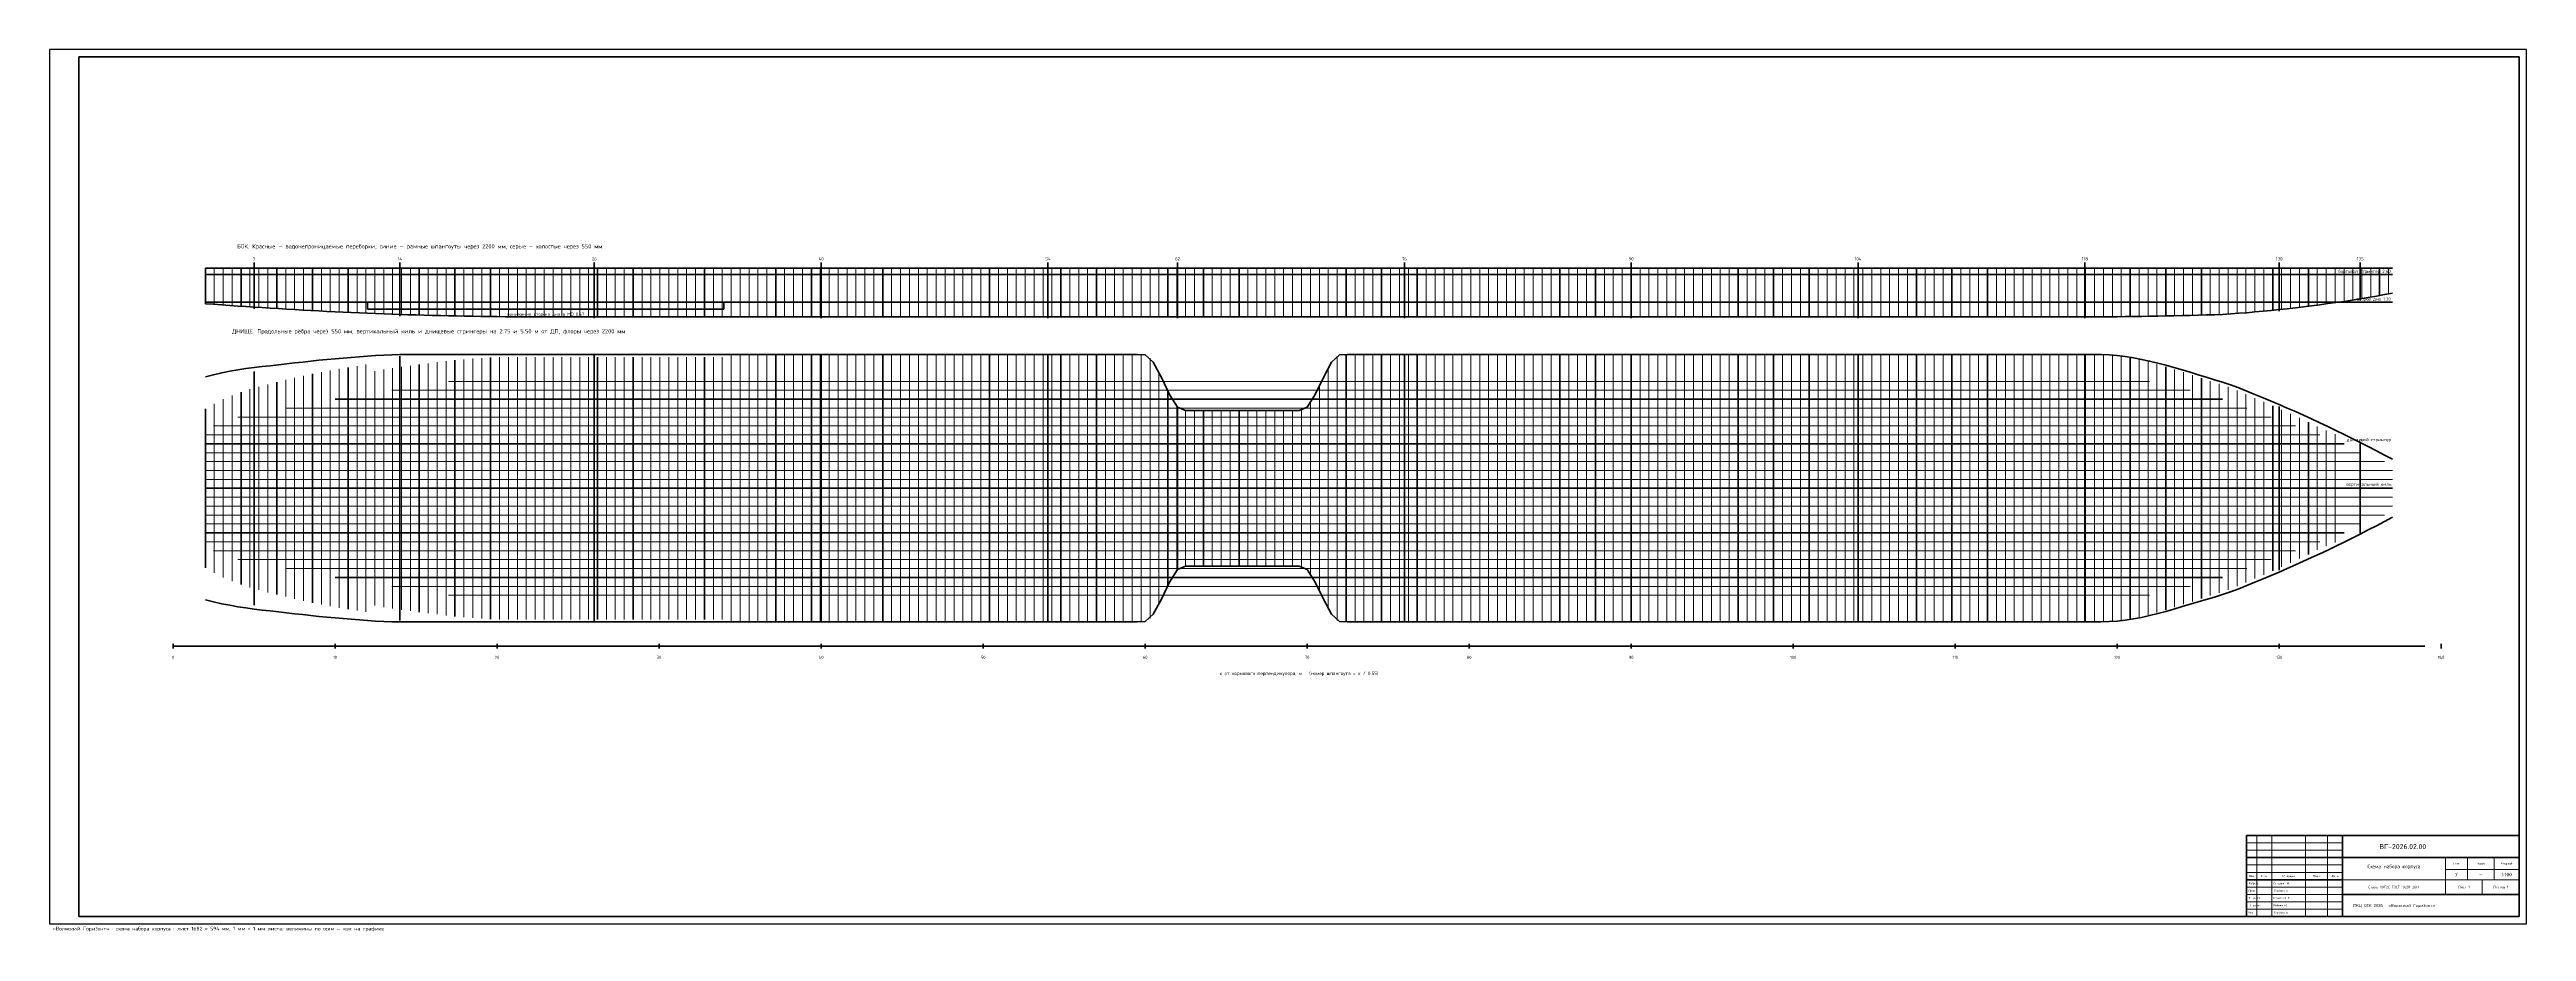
# Model space of a CAD drawing. Header units: millimetres. Extents: x 0 to 1682, y -5 to 594.
import ezdxf
from ezdxf.enums import TextEntityAlignment as Align

# ---------------------------------------------------------------- set-up
doc = ezdxf.new("R2010")
doc.units = ezdxf.units.MM
for name, color, linetype in [('00_РАМКА', 7, 'Continuous'), ('01_ЛИНИИ', 7, 'Continuous'), ('04_ТЕКСТ', 7, 'Continuous')]:
    doc.layers.add(name, color=color, linetype=linetype)
doc.styles.add('ГОСТ', font='ISOCPEUR.TTF')

msp = doc.modelspace()

# ---------------------------------------------------------------- linework, layer by layer
at = {"layer": '00_РАМКА'}
msp.add_lwpolyline([(0, 0), (1682, 0), (1682, 594), (0, 594)], close=True, dxfattribs=at)
at = {"layer": '01_ЛИНИИ', "lineweight": 18, "true_color": 0x16202f}
msp.add_lwpolyline([(0, 0), (1682, 0), (1682, 594), (0, 594), (0, 0)], close=True, dxfattribs=at)
at = {"layer": '01_ЛИНИИ', "lineweight": 50, "true_color": 0x16202f}
for points in [[(20, 5), (1677, 5), (1677, 589), (20, 589), (20, 5)], [(1492, 5), (1677, 5), (1677, 60), (1492, 60), (1492, 5)]]:
    msp.add_lwpolyline(points, close=True, dxfattribs=at)
at = {"layer": '01_ЛИНИИ', "lineweight": 70, "true_color": 0x16202f}
for points in [[(105.9, 445.5), (1591.1, 445.5)], [(105.9, 421.3), (111.4, 420.9), (116.9, 420.5), (122.4, 420.1), (127.9, 419.7), (133.4, 419.4), (138.9, 419), (144.4, 418.7), (149.9, 418.3), (155.4, 418), (160.9, 417.7), (166.4, 417.3), (171.9, 417), (177.4, 416.7), (182.9, 416.4), (188.4, 416.1), (193.9, 415.9), (199.4, 415.6), (204.9, 415.3), (210.4, 415.1), (215.9, 414.8), (221.4, 414.6), (226.9, 414.4), (232.4, 414.2), (237.9, 414), (243.4, 413.8), (248.9, 413.7), (254.4, 413.5), (259.9, 413.4), (265.4, 413.3), (270.9, 413.1), (276.4, 413), (281.9, 412.9), (287.4, 412.8), (292.9, 412.7), (298.4, 412.6), (303.9, 412.6), (309.4, 412.5), (314.9, 412.5), (320.4, 412.5), (325.9, 412.5), (331.4, 412.5), (336.9, 412.5), (342.4, 412.5), (347.9, 412.5), (353.4, 412.5), (358.9, 412.5), (364.4, 412.5), (369.9, 412.5), (375.4, 412.5), (380.9, 412.5), (386.4, 412.5), (391.9, 412.5), (397.4, 412.5), (402.9, 412.5), (408.4, 412.5), (413.9, 412.5), (419.4, 412.5), (424.9, 412.5), (430.4, 412.5), (435.9, 412.5), (441.4, 412.5), (446.9, 412.5), (452.4, 412.5), (457.9, 412.5), (463.4, 412.5), (468.9, 412.5), (474.4, 412.5), (479.9, 412.5), (485.4, 412.5), (490.9, 412.5), (496.4, 412.5), (502, 412.5), (507.5, 412.5), (513, 412.5), (518.5, 412.5), (524, 412.5), (529.5, 412.5), (535, 412.5), (540.5, 412.5), (546, 412.5), (551.5, 412.5), (557, 412.5), (562.5, 412.5), (568, 412.5), (573.5, 412.5), (579, 412.5), (584.5, 412.5), (590, 412.5), (595.5, 412.5), (601, 412.5), (606.5, 412.5), (612, 412.5), (617.5, 412.5), (623, 412.5), (628.5, 412.5), (634, 412.5), (639.5, 412.5), (645, 412.5), (650.5, 412.5), (656, 412.5), (661.5, 412.5), (667, 412.5), (672.5, 412.5), (678, 412.5), (683.5, 412.5), (689, 412.5), (694.5, 412.5), (700, 412.5), (705.5, 412.5), (711, 412.5), (716.5, 412.5), (722, 412.5), (727.5, 412.5), (733, 412.5), (738.5, 412.5), (744, 412.5), (749.5, 412.5), (755, 412.5), (760.5, 412.5), (766, 412.5), (771.5, 412.5), (777, 412.5), (782.5, 412.5), (788, 412.5), (793.5, 412.5), (799, 412.5), (804.5, 412.5), (810, 412.5), (815.5, 412.5), (821, 412.5), (826.5, 412.5), (832, 412.5), (837.5, 412.5), (843, 412.5), (848.5, 412.5), (854, 412.5), (859.5, 412.5), (865, 412.5), (870.5, 412.5), (876, 412.5), (881.5, 412.5), (887, 412.5), (892.5, 412.5), (898, 412.5), (903.5, 412.5), (909, 412.5), (914.5, 412.5), (920, 412.5), (925.5, 412.5), (931, 412.5), (936.5, 412.5), (942, 412.5), (947.5, 412.5), (953, 412.5), (958.5, 412.5), (964, 412.5), (969.5, 412.5), (975, 412.5), (980.5, 412.5), (986, 412.5), (991.5, 412.5), (997, 412.5), (1002.5, 412.5), (1008, 412.5), (1013.5, 412.5), (1019, 412.5), (1024.5, 412.5), (1030, 412.5), (1035.5, 412.5), (1041, 412.5), (1046.5, 412.5), (1052, 412.5), (1057.5, 412.5), (1063, 412.5), (1068.5, 412.5), (1074, 412.5), (1079.5, 412.5), (1085, 412.5), (1090.5, 412.5), (1096, 412.5), (1101.5, 412.5), (1107, 412.5), (1112.5, 412.5), (1118, 412.5), (1123.5, 412.5), (1129, 412.5), (1134.5, 412.5), (1140, 412.5), (1145.5, 412.5), (1151, 412.5), (1156.5, 412.5), (1162, 412.5), (1167.5, 412.5), (1173, 412.5), (1178.5, 412.5), (1184, 412.5), (1189.5, 412.5), (1195, 412.5), (1200.6, 412.5), (1206.1, 412.5), (1211.6, 412.5), (1217.1, 412.5), (1222.6, 412.5), (1228.1, 412.5), (1233.6, 412.5), (1239.1, 412.5), (1244.6, 412.5), (1250.1, 412.5), (1255.6, 412.5), (1261.1, 412.5), (1266.6, 412.5), (1272.1, 412.5), (1277.6, 412.5), (1283.1, 412.5), (1288.6, 412.5), (1294.1, 412.5), (1299.6, 412.5), (1305.1, 412.5), (1310.6, 412.5), (1316.1, 412.5), (1321.6, 412.5), (1327.1, 412.5), (1332.6, 412.5), (1338.1, 412.5), (1343.6, 412.5), (1349.1, 412.5), (1354.6, 412.5), (1360.1, 412.5), (1365.6, 412.5), (1371.1, 412.5), (1376.6, 412.5), (1382.1, 412.5), (1387.6, 412.5), (1393.1, 412.5), (1398.6, 412.5), (1404.1, 412.5), (1409.6, 412.6), (1415.1, 412.6), (1420.6, 412.7), (1426.1, 412.8), (1431.6, 412.9), (1437.1, 413), (1442.6, 413.1), (1448.1, 413.2), (1453.6, 413.4), (1459.1, 413.5), (1464.6, 413.7), (1470.1, 413.8), (1475.6, 414), (1481.1, 414.4), (1486.6, 414.8), (1492.1, 415.2), (1497.6, 415.7), (1503.1, 416.3), (1508.6, 416.8), (1514.1, 417.3), (1519.6, 417.9), (1525.1, 418.5), (1530.6, 419.2), (1536.1, 419.9), (1541.6, 420.6), (1547.1, 421.4), (1552.6, 422.1), (1558.1, 422.9), (1563.6, 423.8), (1569.1, 424.7), (1574.6, 425.6), (1580.1, 426.5), (1585.6, 427.5), (1591.1, 428.4)], [(105.9, 371.7), (111.4, 373.1), (116.9, 374.4), (122.4, 375.4), (127.9, 376.4), (133.4, 377.2), (138.9, 377.9), (144.4, 378.6), (149.9, 379.2), (155.4, 379.8), (160.9, 380.4), (166.4, 381.1), (171.9, 381.7), (177.4, 382.3), (182.9, 382.9), (188.4, 383.4), (193.9, 383.9), (199.4, 384.4), (204.9, 384.8), (210.4, 385.3), (215.9, 385.7), (221.4, 386.1), (226.9, 386.4), (232.4, 386.6), (237.9, 386.7), (243.4, 386.7), (248.9, 386.7), (254.4, 386.7), (259.9, 386.7), (265.4, 386.7), (270.9, 386.7), (276.4, 386.7), (281.9, 386.7), (287.4, 386.7), (292.9, 386.7), (298.4, 386.7), (303.9, 386.7), (309.4, 386.7), (314.9, 386.7), (320.4, 386.7), (325.9, 386.7), (331.4, 386.7), (336.9, 386.7), (342.4, 386.7), (347.9, 386.7), (353.4, 386.7), (358.9, 386.7), (364.4, 386.7), (369.9, 386.7), (375.4, 386.7), (380.9, 386.7), (386.4, 386.7), (391.9, 386.7), (397.4, 386.7), (402.9, 386.7), (408.4, 386.7), (413.9, 386.7), (419.4, 386.7), (424.9, 386.7), (430.4, 386.7), (435.9, 386.7), (441.4, 386.7), (446.9, 386.7), (452.4, 386.7), (457.9, 386.7), (463.4, 386.7), (468.9, 386.7), (474.4, 386.7), (479.9, 386.7), (485.4, 386.7), (490.9, 386.7), (496.4, 386.7), (502, 386.7), (507.5, 386.7), (513, 386.7), (518.5, 386.7), (524, 386.7), (529.5, 386.7), (535, 386.7), (540.5, 386.7), (546, 386.7), (551.5, 386.7), (557, 386.7), (562.5, 386.7), (568, 386.7), (573.5, 386.7), (579, 386.7), (584.5, 386.7), (590, 386.7), (595.5, 386.7), (601, 386.7), (606.5, 386.7), (612, 386.7), (617.5, 386.7), (623, 386.7), (628.5, 386.7), (634, 386.7), (639.5, 386.7), (645, 386.7), (650.5, 386.7), (656, 386.7), (661.5, 386.7), (667, 386.7), (672.5, 386.7), (678, 386.7), (683.5, 386.7), (689, 386.7), (694.5, 386.7), (700, 386.7), (705.5, 386.7), (711, 386.7), (716.5, 386.7), (722, 386.7), (727.5, 386.7), (733, 386.7), (738.5, 386.7), (744, 386.5), (749.5, 381.5), (755, 371.2), (760.5, 359.6), (766, 351.1), (771.5, 348.7), (777, 348.7), (782.5, 348.7), (788, 348.7), (793.5, 348.7), (799, 348.7), (804.5, 348.7), (810, 348.7), (815.5, 348.7), (821, 348.7), (826.5, 348.7), (832, 348.7), (837.5, 348.7), (843, 348.7), (848.5, 348.7), (854, 351.1), (859.5, 359.6), (865, 371.2), (870.5, 381.5), (876, 386.5), (881.5, 386.7), (887, 386.7), (892.5, 386.7), (898, 386.7), (903.5, 386.7), (909, 386.7), (914.5, 386.7), (920, 386.7), (925.5, 386.7), (931, 386.7), (936.5, 386.7), (942, 386.7), (947.5, 386.7), (953, 386.7), (958.5, 386.7), (964, 386.7), (969.5, 386.7), (975, 386.7), (980.5, 386.7), (986, 386.7), (991.5, 386.7), (997, 386.7), (1002.5, 386.7), (1008, 386.7), (1013.5, 386.7), (1019, 386.7), (1024.5, 386.7), (1030, 386.7), (1035.5, 386.7), (1041, 386.7), (1046.5, 386.7), (1052, 386.7), (1057.5, 386.7), (1063, 386.7), (1068.5, 386.7), (1074, 386.7), (1079.5, 386.7), (1085, 386.7), (1090.5, 386.7), (1096, 386.7), (1101.5, 386.7), (1107, 386.7), (1112.5, 386.7), (1118, 386.7), (1123.5, 386.7), (1129, 386.7), (1134.5, 386.7), (1140, 386.7), (1145.5, 386.7), (1151, 386.7), (1156.5, 386.7), (1162, 386.7), (1167.5, 386.7), (1173, 386.7), (1178.5, 386.7), (1184, 386.7), (1189.5, 386.7), (1195, 386.7), (1200.6, 386.7), (1206.1, 386.7), (1211.6, 386.7), (1217.1, 386.7), (1222.6, 386.7), (1228.1, 386.7), (1233.6, 386.7), (1239.1, 386.7), (1244.6, 386.7), (1250.1, 386.7), (1255.6, 386.7), (1261.1, 386.7), (1266.6, 386.7), (1272.1, 386.7), (1277.6, 386.7), (1283.1, 386.7), (1288.6, 386.7), (1294.1, 386.7), (1299.6, 386.7), (1305.1, 386.7), (1310.6, 386.7), (1316.1, 386.7), (1321.6, 386.7), (1327.1, 386.7), (1332.6, 386.7), (1338.1, 386.7), (1343.6, 386.7), (1349.1, 386.7), (1354.6, 386.7), (1360.1, 386.7), (1365.6, 386.7), (1371.1, 386.7), (1376.6, 386.7), (1382.1, 386.7), (1387.6, 386.7), (1393.1, 386.7), (1398.6, 386.5), (1404.1, 386.1), (1409.6, 385.5), (1415.1, 384.6), (1420.6, 383.5), (1426.1, 382.3), (1431.6, 381), (1437.1, 379.5), (1442.6, 377.9), (1448.1, 376.3), (1453.6, 374.7), (1459.1, 373), (1464.6, 371.4), (1470.1, 369.7), (1475.6, 368.1), (1481.1, 366.2), (1486.6, 364.1), (1492.1, 361.9), (1497.6, 359.6), (1503.1, 357.4), (1508.6, 355.1), (1514.1, 352.8), (1519.6, 350.4), (1525.1, 348), (1530.6, 345.5), (1536.1, 343), (1541.6, 340.4), (1547.1, 337.9), (1552.6, 335.2), (1558.1, 332.5), (1563.6, 329.8), (1569.1, 327), (1574.6, 324.2), (1580.1, 321.4), (1585.6, 318.5), (1591.1, 315.6)], [(105.9, 295.9), (111.4, 295.9), (116.9, 295.9), (122.4, 295.9), (127.9, 295.9), (133.4, 295.9), (138.9, 295.9), (144.4, 295.9), (149.9, 295.9), (155.4, 295.9), (160.9, 295.9), (166.4, 295.9), (171.9, 295.9), (177.4, 295.9), (182.9, 295.9), (188.4, 295.9), (193.9, 295.9), (199.4, 295.9), (204.9, 295.9), (210.4, 295.9), (215.9, 295.9), (221.4, 295.9), (226.9, 295.9), (232.4, 295.9), (237.9, 295.9), (243.4, 295.9), (248.9, 295.9), (254.4, 295.9), (259.9, 295.9), (265.4, 295.9), (270.9, 295.9), (276.4, 295.9), (281.9, 295.9), (287.4, 295.9), (292.9, 295.9), (298.4, 295.9), (303.9, 295.9), (309.4, 295.9), (314.9, 295.9), (320.4, 295.9), (325.9, 295.9), (331.4, 295.9), (336.9, 295.9), (342.4, 295.9), (347.9, 295.9), (353.4, 295.9), (358.9, 295.9), (364.4, 295.9), (369.9, 295.9), (375.4, 295.9), (380.9, 295.9), (386.4, 295.9), (391.9, 295.9), (397.4, 295.9), (402.9, 295.9), (408.4, 295.9), (413.9, 295.9), (419.4, 295.9), (424.9, 295.9), (430.4, 295.9), (435.9, 295.9), (441.4, 295.9), (446.9, 295.9), (452.4, 295.9), (457.9, 295.9), (463.4, 295.9), (468.9, 295.9), (474.4, 295.9), (479.9, 295.9), (485.4, 295.9), (490.9, 295.9), (496.4, 295.9), (502, 295.9), (507.5, 295.9), (513, 295.9), (518.5, 295.9), (524, 295.9), (529.5, 295.9), (535, 295.9), (540.5, 295.9), (546, 295.9), (551.5, 295.9), (557, 295.9), (562.5, 295.9), (568, 295.9), (573.5, 295.9), (579, 295.9), (584.5, 295.9), (590, 295.9), (595.5, 295.9), (601, 295.9), (606.5, 295.9), (612, 295.9), (617.5, 295.9), (623, 295.9), (628.5, 295.9), (634, 295.9), (639.5, 295.9), (645, 295.9), (650.5, 295.9), (656, 295.9), (661.5, 295.9), (667, 295.9), (672.5, 295.9), (678, 295.9), (683.5, 295.9), (689, 295.9), (694.5, 295.9), (700, 295.9), (705.5, 295.9), (711, 295.9), (716.5, 295.9), (722, 295.9), (727.5, 295.9), (733, 295.9), (738.5, 295.9), (744, 295.9), (749.5, 295.9), (755, 295.9), (760.5, 295.9), (766, 295.9), (771.5, 295.9), (777, 295.9), (782.5, 295.9), (788, 295.9), (793.5, 295.9), (799, 295.9), (804.5, 295.9), (810, 295.9), (815.5, 295.9), (821, 295.9), (826.5, 295.9), (832, 295.9), (837.5, 295.9), (843, 295.9), (848.5, 295.9), (854, 295.9), (859.5, 295.9), (865, 295.9), (870.5, 295.9), (876, 295.9), (881.5, 295.9), (887, 295.9), (892.5, 295.9), (898, 295.9), (903.5, 295.9), (909, 295.9), (914.5, 295.9), (920, 295.9), (925.5, 295.9), (931, 295.9), (936.5, 295.9), (942, 295.9), (947.5, 295.9), (953, 295.9), (958.5, 295.9), (964, 295.9), (969.5, 295.9), (975, 295.9), (980.5, 295.9), (986, 295.9), (991.5, 295.9), (997, 295.9), (1002.5, 295.9), (1008, 295.9), (1013.5, 295.9), (1019, 295.9), (1024.5, 295.9), (1030, 295.9), (1035.5, 295.9), (1041, 295.9), (1046.5, 295.9), (1052, 295.9), (1057.5, 295.9), (1063, 295.9), (1068.5, 295.9), (1074, 295.9), (1079.5, 295.9), (1085, 295.9), (1090.5, 295.9), (1096, 295.9), (1101.5, 295.9), (1107, 295.9), (1112.5, 295.9), (1118, 295.9), (1123.5, 295.9), (1129, 295.9), (1134.5, 295.9), (1140, 295.9), (1145.5, 295.9), (1151, 295.9), (1156.5, 295.9), (1162, 295.9), (1167.5, 295.9), (1173, 295.9), (1178.5, 295.9), (1184, 295.9), (1189.5, 295.9), (1195, 295.9), (1200.6, 295.9), (1206.1, 295.9), (1211.6, 295.9), (1217.1, 295.9), (1222.6, 295.9), (1228.1, 295.9), (1233.6, 295.9), (1239.1, 295.9), (1244.6, 295.9), (1250.1, 295.9), (1255.6, 295.9), (1261.1, 295.9), (1266.6, 295.9), (1272.1, 295.9), (1277.6, 295.9), (1283.1, 295.9), (1288.6, 295.9), (1294.1, 295.9), (1299.6, 295.9), (1305.1, 295.9), (1310.6, 295.9), (1316.1, 295.9), (1321.6, 295.9), (1327.1, 295.9), (1332.6, 295.9), (1338.1, 295.9), (1343.6, 295.9), (1349.1, 295.9), (1354.6, 295.9), (1360.1, 295.9), (1365.6, 295.9), (1371.1, 295.9), (1376.6, 295.9), (1382.1, 295.9), (1387.6, 295.9), (1393.1, 295.9), (1398.6, 295.9), (1404.1, 295.9), (1409.6, 295.9), (1415.1, 295.9), (1420.6, 295.9), (1426.1, 295.9), (1431.6, 295.9), (1437.1, 295.9), (1442.6, 295.9), (1448.1, 295.9), (1453.6, 295.9), (1459.1, 295.9), (1464.6, 295.9), (1470.1, 295.9), (1475.6, 295.9), (1481.1, 295.9), (1486.6, 295.9), (1492.1, 295.9), (1497.6, 295.9), (1503.1, 295.9), (1508.6, 295.9), (1514.1, 295.9), (1519.6, 295.9), (1525.1, 295.9), (1530.6, 295.9), (1536.1, 295.9), (1541.6, 295.9), (1547.1, 295.9), (1552.6, 295.9), (1558.1, 295.9), (1563.6, 295.9), (1569.1, 295.9), (1574.6, 295.9), (1580.1, 295.9), (1585.6, 295.9), (1591.1, 295.9)], [(105.9, 295.9), (111.4, 295.9), (116.9, 295.9), (122.4, 295.9), (127.9, 295.9), (133.4, 295.9), (138.9, 295.9), (144.4, 295.9), (149.9, 295.9), (155.4, 295.9), (160.9, 295.9), (166.4, 295.9), (171.9, 295.9), (177.4, 295.9), (182.9, 295.9), (188.4, 295.9), (193.9, 295.9), (199.4, 295.9), (204.9, 295.9), (210.4, 295.9), (215.9, 295.9), (221.4, 295.9), (226.9, 295.9), (232.4, 295.9), (237.9, 295.9), (243.4, 295.9), (248.9, 295.9), (254.4, 295.9), (259.9, 295.9), (265.4, 295.9), (270.9, 295.9), (276.4, 295.9), (281.9, 295.9), (287.4, 295.9), (292.9, 295.9), (298.4, 295.9), (303.9, 295.9), (309.4, 295.9), (314.9, 295.9), (320.4, 295.9), (325.9, 295.9), (331.4, 295.9), (336.9, 295.9), (342.4, 295.9), (347.9, 295.9), (353.4, 295.9), (358.9, 295.9), (364.4, 295.9), (369.9, 295.9), (375.4, 295.9), (380.9, 295.9), (386.4, 295.9), (391.9, 295.9), (397.4, 295.9), (402.9, 295.9), (408.4, 295.9), (413.9, 295.9), (419.4, 295.9), (424.9, 295.9), (430.4, 295.9), (435.9, 295.9), (441.4, 295.9), (446.9, 295.9), (452.4, 295.9), (457.9, 295.9), (463.4, 295.9), (468.9, 295.9), (474.4, 295.9), (479.9, 295.9), (485.4, 295.9), (490.9, 295.9), (496.4, 295.9), (502, 295.9), (507.5, 295.9), (513, 295.9), (518.5, 295.9), (524, 295.9), (529.5, 295.9), (535, 295.9), (540.5, 295.9), (546, 295.9), (551.5, 295.9), (557, 295.9), (562.5, 295.9), (568, 295.9), (573.5, 295.9), (579, 295.9), (584.5, 295.9), (590, 295.9), (595.5, 295.9), (601, 295.9), (606.5, 295.9), (612, 295.9), (617.5, 295.9), (623, 295.9), (628.5, 295.9), (634, 295.9), (639.5, 295.9), (645, 295.9), (650.5, 295.9), (656, 295.9), (661.5, 295.9), (667, 295.9), (672.5, 295.9), (678, 295.9), (683.5, 295.9), (689, 295.9), (694.5, 295.9), (700, 295.9), (705.5, 295.9), (711, 295.9), (716.5, 295.9), (722, 295.9), (727.5, 295.9), (733, 295.9), (738.5, 295.9), (744, 295.9), (749.5, 295.9), (755, 295.9), (760.5, 295.9), (766, 295.9), (771.5, 295.9), (777, 295.9), (782.5, 295.9), (788, 295.9), (793.5, 295.9), (799, 295.9), (804.5, 295.9), (810, 295.9), (815.5, 295.9), (821, 295.9), (826.5, 295.9), (832, 295.9), (837.5, 295.9), (843, 295.9), (848.5, 295.9), (854, 295.9), (859.5, 295.9), (865, 295.9), (870.5, 295.9), (876, 295.9), (881.5, 295.9), (887, 295.9), (892.5, 295.9), (898, 295.9), (903.5, 295.9), (909, 295.9), (914.5, 295.9), (920, 295.9), (925.5, 295.9), (931, 295.9), (936.5, 295.9), (942, 295.9), (947.5, 295.9), (953, 295.9), (958.5, 295.9), (964, 295.9), (969.5, 295.9), (975, 295.9), (980.5, 295.9), (986, 295.9), (991.5, 295.9), (997, 295.9), (1002.5, 295.9), (1008, 295.9), (1013.5, 295.9), (1019, 295.9), (1024.5, 295.9), (1030, 295.9), (1035.5, 295.9), (1041, 295.9), (1046.5, 295.9), (1052, 295.9), (1057.5, 295.9), (1063, 295.9), (1068.5, 295.9), (1074, 295.9), (1079.5, 295.9), (1085, 295.9), (1090.5, 295.9), (1096, 295.9), (1101.5, 295.9), (1107, 295.9), (1112.5, 295.9), (1118, 295.9), (1123.5, 295.9), (1129, 295.9), (1134.5, 295.9), (1140, 295.9), (1145.5, 295.9), (1151, 295.9), (1156.5, 295.9), (1162, 295.9), (1167.5, 295.9), (1173, 295.9), (1178.5, 295.9), (1184, 295.9), (1189.5, 295.9), (1195, 295.9), (1200.6, 295.9), (1206.1, 295.9), (1211.6, 295.9), (1217.1, 295.9), (1222.6, 295.9), (1228.1, 295.9), (1233.6, 295.9), (1239.1, 295.9), (1244.6, 295.9), (1250.1, 295.9), (1255.6, 295.9), (1261.1, 295.9), (1266.6, 295.9), (1272.1, 295.9), (1277.6, 295.9), (1283.1, 295.9), (1288.6, 295.9), (1294.1, 295.9), (1299.6, 295.9), (1305.1, 295.9), (1310.6, 295.9), (1316.1, 295.9), (1321.6, 295.9), (1327.1, 295.9), (1332.6, 295.9), (1338.1, 295.9), (1343.6, 295.9), (1349.1, 295.9), (1354.6, 295.9), (1360.1, 295.9), (1365.6, 295.9), (1371.1, 295.9), (1376.6, 295.9), (1382.1, 295.9), (1387.6, 295.9), (1393.1, 295.9), (1398.6, 295.9), (1404.1, 295.9), (1409.6, 295.9), (1415.1, 295.9), (1420.6, 295.9), (1426.1, 295.9), (1431.6, 295.9), (1437.1, 295.9), (1442.6, 295.9), (1448.1, 295.9), (1453.6, 295.9), (1459.1, 295.9), (1464.6, 295.9), (1470.1, 295.9), (1475.6, 295.9), (1481.1, 295.9), (1486.6, 295.9), (1492.1, 295.9), (1497.6, 295.9), (1503.1, 295.9), (1508.6, 295.9), (1514.1, 295.9), (1519.6, 295.9), (1525.1, 295.9), (1530.6, 295.9), (1536.1, 295.9), (1541.6, 295.9), (1547.1, 295.9), (1552.6, 295.9), (1558.1, 295.9), (1563.6, 295.9), (1569.1, 295.9), (1574.6, 295.9), (1580.1, 295.9), (1585.6, 295.9), (1591.1, 295.9)], [(105.9, 220.1), (111.4, 218.7), (116.9, 217.4), (122.4, 216.4), (127.9, 215.4), (133.4, 214.6), (138.9, 213.9), (144.4, 213.2), (149.9, 212.6), (155.4, 212), (160.9, 211.3), (166.4, 210.7), (171.9, 210.1), (177.4, 209.5), (182.9, 208.9), (188.4, 208.3), (193.9, 207.8), (199.4, 207.4), (204.9, 207), (210.4, 206.5), (215.9, 206.1), (221.4, 205.7), (226.9, 205.4), (232.4, 205.2), (237.9, 205.1), (243.4, 205.1), (248.9, 205.1), (254.4, 205.1), (259.9, 205.1), (265.4, 205.1), (270.9, 205.1), (276.4, 205.1), (281.9, 205.1), (287.4, 205.1), (292.9, 205.1), (298.4, 205.1), (303.9, 205.1), (309.4, 205.1), (314.9, 205.1), (320.4, 205.1), (325.9, 205.1), (331.4, 205.1), (336.9, 205.1), (342.4, 205.1), (347.9, 205.1), (353.4, 205.1), (358.9, 205.1), (364.4, 205.1), (369.9, 205.1), (375.4, 205.1), (380.9, 205.1), (386.4, 205.1), (391.9, 205.1), (397.4, 205.1), (402.9, 205.1), (408.4, 205.1), (413.9, 205.1), (419.4, 205.1), (424.9, 205.1), (430.4, 205.1), (435.9, 205.1), (441.4, 205.1), (446.9, 205.1), (452.4, 205.1), (457.9, 205.1), (463.4, 205.1), (468.9, 205.1), (474.4, 205.1), (479.9, 205.1), (485.4, 205.1), (490.9, 205.1), (496.4, 205.1), (502, 205.1), (507.5, 205.1), (513, 205.1), (518.5, 205.1), (524, 205.1), (529.5, 205.1), (535, 205.1), (540.5, 205.1), (546, 205.1), (551.5, 205.1), (557, 205.1), (562.5, 205.1), (568, 205.1), (573.5, 205.1), (579, 205.1), (584.5, 205.1), (590, 205.1), (595.5, 205.1), (601, 205.1), (606.5, 205.1), (612, 205.1), (617.5, 205.1), (623, 205.1), (628.5, 205.1), (634, 205.1), (639.5, 205.1), (645, 205.1), (650.5, 205.1), (656, 205.1), (661.5, 205.1), (667, 205.1), (672.5, 205.1), (678, 205.1), (683.5, 205.1), (689, 205.1), (694.5, 205.1), (700, 205.1), (705.5, 205.1), (711, 205.1), (716.5, 205.1), (722, 205.1), (727.5, 205.1), (733, 205.1), (738.5, 205.1), (744, 205.3), (749.5, 210.3), (755, 220.6), (760.5, 232.2), (766, 240.7), (771.5, 243.1), (777, 243.1), (782.5, 243.1), (788, 243.1), (793.5, 243.1), (799, 243.1), (804.5, 243.1), (810, 243.1), (815.5, 243.1), (821, 243.1), (826.5, 243.1), (832, 243.1), (837.5, 243.1), (843, 243.1), (848.5, 243.1), (854, 240.7), (859.5, 232.2), (865, 220.6), (870.5, 210.3), (876, 205.3), (881.5, 205.1), (887, 205.1), (892.5, 205.1), (898, 205.1), (903.5, 205.1), (909, 205.1), (914.5, 205.1), (920, 205.1), (925.5, 205.1), (931, 205.1), (936.5, 205.1), (942, 205.1), (947.5, 205.1), (953, 205.1), (958.5, 205.1), (964, 205.1), (969.5, 205.1), (975, 205.1), (980.5, 205.1), (986, 205.1), (991.5, 205.1), (997, 205.1), (1002.5, 205.1), (1008, 205.1), (1013.5, 205.1), (1019, 205.1), (1024.5, 205.1), (1030, 205.1), (1035.5, 205.1), (1041, 205.1), (1046.5, 205.1), (1052, 205.1), (1057.5, 205.1), (1063, 205.1), (1068.5, 205.1), (1074, 205.1), (1079.5, 205.1), (1085, 205.1), (1090.5, 205.1), (1096, 205.1), (1101.5, 205.1), (1107, 205.1), (1112.5, 205.1), (1118, 205.1), (1123.5, 205.1), (1129, 205.1), (1134.5, 205.1), (1140, 205.1), (1145.5, 205.1), (1151, 205.1), (1156.5, 205.1), (1162, 205.1), (1167.5, 205.1), (1173, 205.1), (1178.5, 205.1), (1184, 205.1), (1189.5, 205.1), (1195, 205.1), (1200.6, 205.1), (1206.1, 205.1), (1211.6, 205.1), (1217.1, 205.1), (1222.6, 205.1), (1228.1, 205.1), (1233.6, 205.1), (1239.1, 205.1), (1244.6, 205.1), (1250.1, 205.1), (1255.6, 205.1), (1261.1, 205.1), (1266.6, 205.1), (1272.1, 205.1), (1277.6, 205.1), (1283.1, 205.1), (1288.6, 205.1), (1294.1, 205.1), (1299.6, 205.1), (1305.1, 205.1), (1310.6, 205.1), (1316.1, 205.1), (1321.6, 205.1), (1327.1, 205.1), (1332.6, 205.1), (1338.1, 205.1), (1343.6, 205.1), (1349.1, 205.1), (1354.6, 205.1), (1360.1, 205.1), (1365.6, 205.1), (1371.1, 205.1), (1376.6, 205.1), (1382.1, 205.1), (1387.6, 205.1), (1393.1, 205.1), (1398.6, 205.3), (1404.1, 205.7), (1409.6, 206.3), (1415.1, 207.2), (1420.6, 208.2), (1426.1, 209.5), (1431.6, 210.8), (1437.1, 212.3), (1442.6, 213.8), (1448.1, 215.5), (1453.6, 217.1), (1459.1, 218.8), (1464.6, 220.4), (1470.1, 222), (1475.6, 223.7), (1481.1, 225.6), (1486.6, 227.7), (1492.1, 229.9), (1497.6, 232.1), (1503.1, 234.4), (1508.6, 236.7), (1514.1, 239), (1519.6, 241.4), (1525.1, 243.8), (1530.6, 246.3), (1536.1, 248.8), (1541.6, 251.3), (1547.1, 253.9), (1552.6, 256.6), (1558.1, 259.3), (1563.6, 262), (1569.1, 264.8), (1574.6, 267.6), (1580.1, 270.4), (1585.6, 273.3), (1591.1, 276.2)]]:
    msp.add_lwpolyline(points, dxfattribs=at)
at = {"layer": '01_ЛИНИИ', "lineweight": 53, "true_color": 0x1c5c8a}
for points in [[(105.9, 421.3), (105.9, 445.5)], [(130.1, 419.6), (130.1, 445.5)], [(154.3, 418), (154.3, 445.5)], [(178.5, 416.7), (178.5, 445.5)], [(202.7, 415.4), (202.7, 445.5)], [(251.1, 413.6), (251.1, 445.5)], [(275.3, 413), (275.3, 445.5)], [(299.5, 412.6), (299.5, 445.5)], [(372.1, 412.5), (372.1, 445.5)], [(396.3, 412.5), (396.3, 445.5)], [(444.7, 412.5), (444.7, 445.5)], [(493.1, 412.5), (493.1, 445.5)], [(517.4, 412.5), (517.4, 445.5)], [(565.8, 412.5), (565.8, 445.5)], [(638.4, 412.5), (638.4, 445.5)], [(686.8, 412.5), (686.8, 445.5)], [(711, 412.5), (711, 445.5)], [(759.4, 412.5), (759.4, 445.5)], [(783.6, 412.5), (783.6, 445.5)], [(807.8, 412.5), (807.8, 445.5)], [(880.4, 412.5), (880.4, 445.5)], [(904.6, 412.5), (904.6, 445.5)], [(928.8, 412.5), (928.8, 445.5)], [(1025.6, 412.5), (1025.6, 445.5)], [(1049.8, 412.5), (1049.8, 445.5)], [(1146.6, 412.5), (1146.6, 445.5)], [(1170.8, 412.5), (1170.8, 445.5)], [(1195, 412.5), (1195, 445.5)], [(1267.7, 412.5), (1267.7, 445.5)], [(1291.9, 412.5), (1291.9, 445.5)], [(1316.1, 412.5), (1316.1, 445.5)], [(1412.9, 412.6), (1412.9, 445.5)], [(1437.1, 413), (1437.1, 445.5)], [(1461.3, 413.6), (1461.3, 445.5)], [(1509.7, 416.9), (1509.7, 445.5)], [(1533.9, 419.6), (1533.9, 445.5)], [(1582.3, 426.9), (1582.3, 445.5)]]:
    msp.add_lwpolyline(points, dxfattribs=at)
at = {"layer": '01_ЛИНИИ', "lineweight": 50, "true_color": 0x187454}
msp.add_lwpolyline([(105.9, 441.1), (1591.1, 441.1)], dxfattribs=at)
at = {"layer": '01_ЛИНИИ', "lineweight": 18, "true_color": 0xb9c2ce}
for points in [[(111.9, 420.8), (111.9, 445.5)], [(118, 420.4), (118, 445.5)], [(124, 420), (124, 445.5)], [(136.1, 419.2), (136.1, 445.5)], [(142.2, 418.8), (142.2, 445.5)], [(148.2, 418.4), (148.2, 445.5)], [(160.4, 417.7), (160.4, 445.5)], [(166.4, 417.3), (166.4, 445.5)], [(172.5, 417), (172.5, 445.5)], [(184.6, 416.3), (184.6, 445.5)], [(190.6, 416), (190.6, 445.5)], [(196.7, 415.7), (196.7, 445.5)], [(208.8, 415.2), (208.8, 445.5)], [(214.8, 414.9), (214.8, 445.5)], [(220.9, 414.6), (220.9, 445.5)], [(226.9, 414.4), (226.9, 445.5)], [(233, 414.1), (233, 445.5)], [(239, 414), (239, 445.5)], [(245.1, 413.8), (245.1, 445.5)], [(257.2, 413.5), (257.2, 445.5)], [(263.2, 413.3), (263.2, 445.5)], [(269.3, 413.2), (269.3, 445.5)], [(281.4, 412.9), (281.4, 445.5)], [(287.4, 412.8), (287.4, 445.5)], [(293.5, 412.7), (293.5, 445.5)], [(305.6, 412.5), (305.6, 445.5)], [(311.6, 412.5), (311.6, 445.5)], [(317.7, 412.5), (317.7, 445.5)], [(323.7, 412.5), (323.7, 445.5)], [(329.8, 412.5), (329.8, 445.5)], [(335.8, 412.5), (335.8, 445.5)], [(341.9, 412.5), (341.9, 445.5)], [(347.9, 412.5), (347.9, 445.5)], [(354, 412.5), (354, 445.5)], [(360, 412.5), (360, 445.5)], [(366.1, 412.5), (366.1, 445.5)], [(378.2, 412.5), (378.2, 445.5)], [(384.2, 412.5), (384.2, 445.5)], [(390.3, 412.5), (390.3, 445.5)], [(402.4, 412.5), (402.4, 445.5)], [(408.4, 412.5), (408.4, 445.5)], [(414.5, 412.5), (414.5, 445.5)], [(420.5, 412.5), (420.5, 445.5)], [(426.6, 412.5), (426.6, 445.5)], [(432.6, 412.5), (432.6, 445.5)], [(438.7, 412.5), (438.7, 445.5)], [(450.8, 412.5), (450.8, 445.5)], [(456.8, 412.5), (456.8, 445.5)], [(462.9, 412.5), (462.9, 445.5)], [(468.9, 412.5), (468.9, 445.5)], [(475, 412.5), (475, 445.5)], [(481, 412.5), (481, 445.5)], [(487.1, 412.5), (487.1, 445.5)], [(499.2, 412.5), (499.2, 445.5)], [(505.3, 412.5), (505.3, 445.5)], [(511.3, 412.5), (511.3, 445.5)], [(523.4, 412.5), (523.4, 445.5)], [(529.5, 412.5), (529.5, 445.5)], [(535.5, 412.5), (535.5, 445.5)], [(541.6, 412.5), (541.6, 445.5)], [(547.6, 412.5), (547.6, 445.5)], [(553.7, 412.5), (553.7, 445.5)], [(559.7, 412.5), (559.7, 445.5)], [(571.8, 412.5), (571.8, 445.5)], [(577.9, 412.5), (577.9, 445.5)], [(583.9, 412.5), (583.9, 445.5)], [(590, 412.5), (590, 445.5)], [(596, 412.5), (596, 445.5)], [(602.1, 412.5), (602.1, 445.5)], [(608.1, 412.5), (608.1, 445.5)], [(614.2, 412.5), (614.2, 445.5)], [(620.2, 412.5), (620.2, 445.5)], [(626.3, 412.5), (626.3, 445.5)], [(632.3, 412.5), (632.3, 445.5)], [(644.4, 412.5), (644.4, 445.5)], [(650.5, 412.5), (650.5, 445.5)], [(656.5, 412.5), (656.5, 445.5)], [(662.6, 412.5), (662.6, 445.5)], [(668.6, 412.5), (668.6, 445.5)], [(674.7, 412.5), (674.7, 445.5)], [(680.7, 412.5), (680.7, 445.5)], [(692.8, 412.5), (692.8, 445.5)], [(698.9, 412.5), (698.9, 445.5)], [(704.9, 412.5), (704.9, 445.5)], [(717, 412.5), (717, 445.5)], [(723.1, 412.5), (723.1, 445.5)], [(729.1, 412.5), (729.1, 445.5)], [(735.2, 412.5), (735.2, 445.5)], [(741.2, 412.5), (741.2, 445.5)], [(747.3, 412.5), (747.3, 445.5)], [(753.3, 412.5), (753.3, 445.5)], [(765.4, 412.5), (765.4, 445.5)], [(771.5, 412.5), (771.5, 445.5)], [(777.5, 412.5), (777.5, 445.5)], [(789.6, 412.5), (789.6, 445.5)], [(795.7, 412.5), (795.7, 445.5)], [(801.7, 412.5), (801.7, 445.5)], [(813.8, 412.5), (813.8, 445.5)], [(819.9, 412.5), (819.9, 445.5)], [(825.9, 412.5), (825.9, 445.5)], [(832, 412.5), (832, 445.5)], [(838, 412.5), (838, 445.5)], [(844.1, 412.5), (844.1, 445.5)], [(850.2, 412.5), (850.2, 445.5)], [(856.2, 412.5), (856.2, 445.5)], [(862.3, 412.5), (862.3, 445.5)], [(868.3, 412.5), (868.3, 445.5)], [(874.4, 412.5), (874.4, 445.5)], [(886.5, 412.5), (886.5, 445.5)], [(892.5, 412.5), (892.5, 445.5)], [(898.6, 412.5), (898.6, 445.5)], [(910.7, 412.5), (910.7, 445.5)], [(916.7, 412.5), (916.7, 445.5)], [(922.8, 412.5), (922.8, 445.5)], [(934.9, 412.5), (934.9, 445.5)], [(940.9, 412.5), (940.9, 445.5)], [(947, 412.5), (947, 445.5)], [(953, 412.5), (953, 445.5)], [(959.1, 412.5), (959.1, 445.5)], [(965.1, 412.5), (965.1, 445.5)], [(971.2, 412.5), (971.2, 445.5)], [(977.2, 412.5), (977.2, 445.5)], [(983.3, 412.5), (983.3, 445.5)], [(989.3, 412.5), (989.3, 445.5)], [(995.4, 412.5), (995.4, 445.5)], [(1001.4, 412.5), (1001.4, 445.5)], [(1007.5, 412.5), (1007.5, 445.5)], [(1013.5, 412.5), (1013.5, 445.5)], [(1019.6, 412.5), (1019.6, 445.5)], [(1031.7, 412.5), (1031.7, 445.5)], [(1037.7, 412.5), (1037.7, 445.5)], [(1043.8, 412.5), (1043.8, 445.5)], [(1055.9, 412.5), (1055.9, 445.5)], [(1061.9, 412.5), (1061.9, 445.5)], [(1068, 412.5), (1068, 445.5)], [(1074, 412.5), (1074, 445.5)], [(1080.1, 412.5), (1080.1, 445.5)], [(1086.1, 412.5), (1086.1, 445.5)], [(1092.2, 412.5), (1092.2, 445.5)], [(1098.2, 412.5), (1098.2, 445.5)], [(1104.3, 412.5), (1104.3, 445.5)], [(1110.3, 412.5), (1110.3, 445.5)], [(1116.4, 412.5), (1116.4, 445.5)], [(1122.4, 412.5), (1122.4, 445.5)], [(1128.5, 412.5), (1128.5, 445.5)], [(1134.5, 412.5), (1134.5, 445.5)], [(1140.6, 412.5), (1140.6, 445.5)], [(1152.7, 412.5), (1152.7, 445.5)], [(1158.7, 412.5), (1158.7, 445.5)], [(1164.8, 412.5), (1164.8, 445.5)], [(1176.9, 412.5), (1176.9, 445.5)], [(1182.9, 412.5), (1182.9, 445.5)], [(1189, 412.5), (1189, 445.5)], [(1201.1, 412.5), (1201.1, 445.5)], [(1207.2, 412.5), (1207.2, 445.5)], [(1213.2, 412.5), (1213.2, 445.5)], [(1219.3, 412.5), (1219.3, 445.5)], [(1225.3, 412.5), (1225.3, 445.5)], [(1231.4, 412.5), (1231.4, 445.5)], [(1237.4, 412.5), (1237.4, 445.5)], [(1243.5, 412.5), (1243.5, 445.5)], [(1249.5, 412.5), (1249.5, 445.5)], [(1255.6, 412.5), (1255.6, 445.5)], [(1261.6, 412.5), (1261.6, 445.5)], [(1273.7, 412.5), (1273.7, 445.5)], [(1279.8, 412.5), (1279.8, 445.5)], [(1285.8, 412.5), (1285.8, 445.5)], [(1297.9, 412.5), (1297.9, 445.5)], [(1304, 412.5), (1304, 445.5)], [(1310, 412.5), (1310, 445.5)], [(1322.1, 412.5), (1322.1, 445.5)], [(1328.2, 412.5), (1328.2, 445.5)], [(1334.2, 412.5), (1334.2, 445.5)], [(1340.3, 412.5), (1340.3, 445.5)], [(1346.3, 412.5), (1346.3, 445.5)], [(1352.4, 412.5), (1352.4, 445.5)], [(1358.4, 412.5), (1358.4, 445.5)], [(1364.5, 412.5), (1364.5, 445.5)], [(1370.5, 412.5), (1370.5, 445.5)], [(1376.6, 412.5), (1376.6, 445.5)], [(1382.6, 412.5), (1382.6, 445.5)], [(1388.7, 412.5), (1388.7, 445.5)], [(1394.7, 412.5), (1394.7, 445.5)], [(1400.8, 412.5), (1400.8, 445.5)], [(1406.8, 412.6), (1406.8, 445.5)], [(1418.9, 412.7), (1418.9, 445.5)], [(1425, 412.8), (1425, 445.5)], [(1431, 412.9), (1431, 445.5)], [(1443.1, 413.1), (1443.1, 445.5)], [(1449.2, 413.2), (1449.2, 445.5)], [(1455.2, 413.4), (1455.2, 445.5)], [(1467.3, 413.7), (1467.3, 445.5)], [(1473.4, 413.9), (1473.4, 445.5)], [(1479.4, 414.3), (1479.4, 445.5)], [(1485.5, 414.7), (1485.5, 445.5)], [(1491.5, 415.2), (1491.5, 445.5)], [(1497.6, 415.7), (1497.6, 445.5)], [(1503.6, 416.3), (1503.6, 445.5)], [(1515.7, 417.5), (1515.7, 445.5)], [(1521.8, 418.2), (1521.8, 445.5)], [(1527.8, 418.9), (1527.8, 445.5)], [(1539.9, 420.4), (1539.9, 445.5)], [(1546, 421.2), (1546, 445.5)], [(1552.1, 422), (1552.1, 445.5)], [(1558.1, 422.9), (1558.1, 445.5)], [(1564.2, 423.9), (1564.2, 445.5)], [(1570.2, 424.8), (1570.2, 445.5)], [(1576.3, 425.8), (1576.3, 445.5)], [(1588.4, 428), (1588.4, 445.5)]]:
    msp.add_lwpolyline(points, dxfattribs=at)
at = {"layer": '01_ЛИНИИ', "lineweight": 90, "true_color": 0xb02634}
for points in [[(138.9, 417.9), (138.9, 449.4)], [(237.9, 412.9), (237.9, 449.4)], [(369.9, 411.4), (369.9, 449.4)], [(524, 411.4), (524, 449.4)], [(678, 411.4), (678, 449.4)], [(766, 411.4), (766, 449.4)], [(920, 411.4), (920, 449.4)], [(1074, 411.4), (1074, 449.4)], [(1228.1, 411.4), (1228.1, 449.4)], [(1382.1, 411.4), (1382.1, 449.4)], [(1514.1, 416.2), (1514.1, 449.4)], [(1569.1, 423.6), (1569.1, 449.4)], [(138.9, 216.6), (138.9, 375.2)], [(237.9, 206.1), (237.9, 385.7)], [(369.9, 205.4), (369.9, 386.4)], [(524, 205.4), (524, 386.4)], [(678, 205.4), (678, 386.4)], [(920, 205.4), (920, 386.4)], [(1074, 205.4), (1074, 386.4)], [(1228.1, 205.4), (1228.1, 386.4)], [(1382.1, 205.4), (1382.1, 386.4)], [(766, 240.7), (766, 351.1)], [(1514.1, 240.3), (1514.1, 351.4)], [(1569.1, 265.4), (1569.1, 326.4)]]:
    msp.add_lwpolyline(points, dxfattribs=at)
at = {"layer": '01_ЛИНИИ', "lineweight": 60, "true_color": 0x1c5c8a}
for points in [[(105.9, 422.4), (1591.1, 422.4)], [(215.9, 417.6), (457.9, 417.6)], [(178.5, 218.2), (178.5, 373.6)], [(202.7, 213.8), (202.7, 378)], [(251.1, 211.8), (251.1, 380)], [(275.3, 208.9), (275.3, 382.9)], [(299.5, 207), (299.5, 384.8)], [(372.1, 206.7), (372.1, 385.1)], [(396.3, 206.7), (396.3, 385.1)], [(444.7, 206.7), (444.7, 385.1)], [(493.1, 205.6), (493.1, 386.2)], [(517.4, 205.6), (517.4, 386.2)], [(565.8, 205.6), (565.8, 386.2)], [(638.4, 205.6), (638.4, 386.2)], [(686.8, 205.6), (686.8, 386.2)], [(711, 205.6), (711, 386.2)], [(880.4, 205.6), (880.4, 386.2)], [(904.6, 205.6), (904.6, 386.2)], [(928.8, 205.6), (928.8, 386.2)], [(1025.6, 205.6), (1025.6, 386.2)], [(1049.8, 205.6), (1049.8, 386.2)], [(1146.6, 205.6), (1146.6, 386.2)], [(1170.8, 205.6), (1170.8, 386.2)], [(1195, 205.6), (1195, 386.2)], [(1267.7, 205.6), (1267.7, 386.2)], [(1291.9, 205.6), (1291.9, 386.2)], [(1316.1, 205.6), (1316.1, 386.2)], [(1412.9, 207.5), (1412.9, 384.3)], [(1437.1, 213.4), (1437.1, 378.4)], [(1461.3, 221.1), (1461.3, 370.7)], [(130.1, 230.6), (130.1, 361.2)], [(154.3, 223.7), (154.3, 368.1)], [(759.4, 230), (759.4, 361.8)], [(105.9, 241.9), (105.9, 349.9)], [(783.6, 243.1), (783.6, 348.7)], [(807.8, 243.1), (807.8, 348.7)], [(1509.7, 239.9), (1509.7, 351.9)], [(1533.9, 251), (1533.9, 340.8)]]:
    msp.add_lwpolyline(points, dxfattribs=at)
at = {"layer": '01_ЛИНИИ', "lineweight": 50, "true_color": 0x1c5c8a}
for points in [[(215.9, 417.6), (215.9, 422.4)], [(457.9, 417.6), (457.9, 422.4)]]:
    msp.add_lwpolyline(points, dxfattribs=at)
at = {"layer": '01_ЛИНИИ', "lineweight": 18, "true_color": 0xc7cfda}
for points in [[(166.4, 220.9), (166.4, 370.9)], [(172.5, 219.5), (172.5, 372.3)], [(184.6, 217), (184.6, 374.8)], [(190.6, 215.9), (190.6, 375.9)], [(196.7, 214.8), (196.7, 377)], [(208.8, 212.8), (208.8, 378.9)], [(214.8, 211.9), (214.8, 379.9)], [(220.9, 216.3), (220.9, 375.5)], [(226.9, 215.2), (226.9, 376.6)], [(233, 214.2), (233, 377.6)], [(239, 213.4), (239, 378.4)], [(245.1, 212.6), (245.1, 379.2)], [(257.2, 211), (257.2, 380.8)], [(263.2, 210.3), (263.2, 381.5)], [(269.3, 209.6), (269.3, 382.2)], [(281.4, 208.3), (281.4, 383.5)], [(287.4, 207.8), (287.4, 384)], [(293.5, 207.4), (293.5, 384.4)], [(305.6, 206.8), (305.6, 385)], [(311.6, 206.7), (311.6, 385.1)], [(317.7, 206.7), (317.7, 385.1)], [(323.7, 206.7), (323.7, 385.1)], [(329.8, 206.7), (329.8, 385.1)], [(335.8, 206.7), (335.8, 385.1)], [(341.9, 206.7), (341.9, 385.1)], [(347.9, 206.7), (347.9, 385.1)], [(354, 206.7), (354, 385.1)], [(360, 206.7), (360, 385.1)], [(366.1, 206.7), (366.1, 385.1)], [(378.2, 206.7), (378.2, 385.1)], [(384.2, 206.7), (384.2, 385.1)], [(390.3, 206.7), (390.3, 385.1)], [(402.4, 206.7), (402.4, 385.1)], [(408.4, 206.7), (408.4, 385.1)], [(414.5, 206.7), (414.5, 385.1)], [(420.5, 206.7), (420.5, 385.1)], [(426.6, 206.7), (426.6, 385.1)], [(432.6, 206.7), (432.6, 385.1)], [(438.7, 206.7), (438.7, 385.1)], [(450.8, 206.7), (450.8, 385.1)], [(456.8, 206.7), (456.8, 385.1)], [(462.9, 205.6), (462.9, 386.2)], [(468.9, 205.6), (468.9, 386.2)], [(475, 205.6), (475, 386.2)], [(481, 205.6), (481, 386.2)], [(487.1, 205.6), (487.1, 386.2)], [(499.2, 205.6), (499.2, 386.2)], [(505.3, 205.6), (505.3, 386.2)], [(511.3, 205.6), (511.3, 386.2)], [(523.4, 205.6), (523.4, 386.2)], [(529.5, 205.6), (529.5, 386.2)], [(535.5, 205.6), (535.5, 386.2)], [(541.6, 205.6), (541.6, 386.2)], [(547.6, 205.6), (547.6, 386.2)], [(553.7, 205.6), (553.7, 386.2)], [(559.7, 205.6), (559.7, 386.2)], [(571.8, 205.6), (571.8, 386.2)], [(577.9, 205.6), (577.9, 386.2)], [(583.9, 205.6), (583.9, 386.2)], [(590, 205.6), (590, 386.2)], [(596, 205.6), (596, 386.2)], [(602.1, 205.6), (602.1, 386.2)], [(608.1, 205.6), (608.1, 386.2)], [(614.2, 205.6), (614.2, 386.2)], [(620.2, 205.6), (620.2, 386.2)], [(626.3, 205.6), (626.3, 386.2)], [(632.3, 205.6), (632.3, 386.2)], [(644.4, 205.6), (644.4, 386.2)], [(650.5, 205.6), (650.5, 386.2)], [(656.5, 205.6), (656.5, 386.2)], [(662.6, 205.6), (662.6, 386.2)], [(668.6, 205.6), (668.6, 386.2)], [(674.7, 205.6), (674.7, 386.2)], [(680.7, 205.6), (680.7, 386.2)], [(692.8, 205.6), (692.8, 386.2)], [(698.9, 205.6), (698.9, 386.2)], [(704.9, 205.6), (704.9, 386.2)], [(717, 205.6), (717, 386.2)], [(723.1, 205.6), (723.1, 386.2)], [(729.1, 205.6), (729.1, 386.2)], [(735.2, 205.6), (735.2, 386.2)], [(741.2, 205.6), (741.2, 386.2)], [(747.3, 207.5), (747.3, 384.3)], [(753.3, 217.1), (753.3, 374.7)], [(868.3, 213.9), (868.3, 377.8)], [(874.4, 206.1), (874.4, 385.7)], [(886.5, 205.6), (886.5, 386.2)], [(892.5, 205.6), (892.5, 386.2)], [(898.6, 205.6), (898.6, 386.2)], [(910.7, 205.6), (910.7, 386.2)], [(916.7, 205.6), (916.7, 386.2)], [(922.8, 205.6), (922.8, 386.2)], [(934.9, 205.6), (934.9, 386.2)], [(940.9, 205.6), (940.9, 386.2)], [(947, 205.6), (947, 386.2)], [(953, 205.6), (953, 386.2)], [(959.1, 205.6), (959.1, 386.2)], [(965.1, 205.6), (965.1, 386.2)], [(971.2, 205.6), (971.2, 386.2)], [(977.2, 205.6), (977.2, 386.2)], [(983.3, 205.6), (983.3, 386.2)], [(989.3, 205.6), (989.3, 386.2)], [(995.4, 205.6), (995.4, 386.2)], [(1001.4, 205.6), (1001.4, 386.2)], [(1007.5, 205.6), (1007.5, 386.2)], [(1013.5, 205.6), (1013.5, 386.2)], [(1019.6, 205.6), (1019.6, 386.2)], [(1031.7, 205.6), (1031.7, 386.2)], [(1037.7, 205.6), (1037.7, 386.2)], [(1043.8, 205.6), (1043.8, 386.2)], [(1055.9, 205.6), (1055.9, 386.2)], [(1061.9, 205.6), (1061.9, 386.2)], [(1068, 205.6), (1068, 386.2)], [(1074, 205.6), (1074, 386.2)], [(1080.1, 205.6), (1080.1, 386.2)], [(1086.1, 205.6), (1086.1, 386.2)], [(1092.2, 205.6), (1092.2, 386.2)], [(1098.2, 205.6), (1098.2, 386.2)], [(1104.3, 205.6), (1104.3, 386.2)], [(1110.3, 205.6), (1110.3, 386.2)], [(1116.4, 205.6), (1116.4, 386.2)], [(1122.4, 205.6), (1122.4, 386.2)], [(1128.5, 205.6), (1128.5, 386.2)], [(1134.5, 205.6), (1134.5, 386.2)], [(1140.6, 205.6), (1140.6, 386.2)], [(1152.7, 205.6), (1152.7, 386.2)], [(1158.7, 205.6), (1158.7, 386.2)], [(1164.8, 205.6), (1164.8, 386.2)], [(1176.9, 205.6), (1176.9, 386.2)], [(1182.9, 205.6), (1182.9, 386.2)], [(1189, 205.6), (1189, 386.2)], [(1201.1, 205.6), (1201.1, 386.2)], [(1207.2, 205.6), (1207.2, 386.2)], [(1213.2, 205.6), (1213.2, 386.2)], [(1219.3, 205.6), (1219.3, 386.2)], [(1225.3, 205.6), (1225.3, 386.2)], [(1231.4, 205.6), (1231.4, 386.2)], [(1237.4, 205.6), (1237.4, 386.2)], [(1243.5, 205.6), (1243.5, 386.2)], [(1249.5, 205.6), (1249.5, 386.2)], [(1255.6, 205.6), (1255.6, 386.2)], [(1261.6, 205.6), (1261.6, 386.2)], [(1273.7, 205.6), (1273.7, 386.2)], [(1279.8, 205.6), (1279.8, 386.2)], [(1285.8, 205.6), (1285.8, 386.2)], [(1297.9, 205.6), (1297.9, 386.2)], [(1304, 205.6), (1304, 386.2)], [(1310, 205.6), (1310, 386.2)], [(1322.1, 205.6), (1322.1, 386.2)], [(1328.2, 205.6), (1328.2, 386.2)], [(1334.2, 205.6), (1334.2, 386.2)], [(1340.3, 205.6), (1340.3, 386.2)], [(1346.3, 205.6), (1346.3, 386.2)], [(1352.4, 205.6), (1352.4, 386.2)], [(1358.4, 205.6), (1358.4, 386.2)], [(1364.5, 205.6), (1364.5, 386.2)], [(1370.5, 205.6), (1370.5, 386.2)], [(1376.6, 205.6), (1376.6, 386.2)], [(1382.6, 205.6), (1382.6, 386.2)], [(1388.7, 205.6), (1388.7, 386.2)], [(1394.7, 205.6), (1394.7, 386.2)], [(1400.8, 205.9), (1400.8, 385.9)], [(1406.8, 206.5), (1406.8, 385.3)], [(1418.9, 208.6), (1418.9, 383.2)], [(1425, 210), (1425, 381.8)], [(1431, 211.6), (1431, 380.2)], [(1443.1, 215.2), (1443.1, 376.6)], [(1449.2, 217.1), (1449.2, 374.7)], [(1455.2, 219.1), (1455.2, 372.7)], [(111.9, 238.4), (111.9, 353.4)], [(118, 235.4), (118, 356.4)], [(124, 232.8), (124, 359)], [(136.1, 228.6), (136.1, 363.2)], [(142.2, 226.9), (142.2, 364.9)], [(148.2, 225.2), (148.2, 366.5)], [(160.4, 222.3), (160.4, 369.5)], [(856.2, 237.9), (856.2, 353.8)], [(862.3, 226.5), (862.3, 365.3)], [(1467.3, 223), (1467.3, 368.8)], [(1473.4, 224.9), (1473.4, 366.9)], [(1479.4, 227), (1479.4, 364.8)], [(1485.5, 229.4), (1485.5, 362.4)], [(1491.5, 231.9), (1491.5, 359.9)], [(1497.6, 234.6), (1497.6, 357.2)], [(1503.6, 237.2), (1503.6, 354.6)], [(765.4, 240.1), (765.4, 351.7)], [(771.5, 243.1), (771.5, 348.7)], [(777.5, 243.1), (777.5, 348.7)], [(789.6, 243.1), (789.6, 348.7)], [(795.7, 243.1), (795.7, 348.7)], [(801.7, 243.1), (801.7, 348.7)], [(813.8, 243.1), (813.8, 348.7)], [(819.9, 243.1), (819.9, 348.7)], [(825.9, 243.1), (825.9, 348.7)], [(832, 243.1), (832, 348.7)], [(838, 243.1), (838, 348.7)], [(844.1, 243.1), (844.1, 348.7)], [(850.2, 243.1), (850.2, 348.7)], [(1515.7, 242.5), (1515.7, 349.2)], [(1521.8, 245.3), (1521.8, 346.5)], [(1527.8, 248.1), (1527.8, 343.7)], [(1539.9, 254), (1539.9, 337.8)], [(1546, 256.6), (1546, 335.2)], [(1552.1, 259.1), (1552.1, 332.7)]]:
    msp.add_lwpolyline(points, dxfattribs=at)
at = {"layer": '01_ЛИНИИ', "lineweight": 50, "true_color": 0x16202f}
for points in [[(193.9, 356.4), (199.4, 356.4), (204.9, 356.4), (210.4, 356.4), (215.9, 356.4), (221.4, 356.4), (226.9, 356.4), (232.4, 356.4), (237.9, 356.4), (243.4, 356.4), (248.9, 356.4), (254.4, 356.4), (259.9, 356.4), (265.4, 356.4), (270.9, 356.4), (276.4, 356.4), (281.9, 356.4), (287.4, 356.4), (292.9, 356.4), (298.4, 356.4), (303.9, 356.4), (309.4, 356.4), (314.9, 356.4), (320.4, 356.4), (325.9, 356.4), (331.4, 356.4), (336.9, 356.4), (342.4, 356.4), (347.9, 356.4), (353.4, 356.4), (358.9, 356.4), (364.4, 356.4), (369.9, 356.4), (375.4, 356.4), (380.9, 356.4), (386.4, 356.4), (391.9, 356.4), (397.4, 356.4), (402.9, 356.4), (408.4, 356.4), (413.9, 356.4), (419.4, 356.4), (424.9, 356.4), (430.4, 356.4), (435.9, 356.4), (441.4, 356.4), (446.9, 356.4), (452.4, 356.4), (457.9, 356.4), (463.4, 356.4), (468.9, 356.4), (474.4, 356.4), (479.9, 356.4), (485.4, 356.4), (490.9, 356.4), (496.4, 356.4), (502, 356.4), (507.5, 356.4), (513, 356.4), (518.5, 356.4), (524, 356.4), (529.5, 356.4), (535, 356.4), (540.5, 356.4), (546, 356.4), (551.5, 356.4), (557, 356.4), (562.5, 356.4), (568, 356.4), (573.5, 356.4), (579, 356.4), (584.5, 356.4), (590, 356.4), (595.5, 356.4), (601, 356.4), (606.5, 356.4), (612, 356.4), (617.5, 356.4), (623, 356.4), (628.5, 356.4), (634, 356.4), (639.5, 356.4), (645, 356.4), (650.5, 356.4), (656, 356.4), (661.5, 356.4), (667, 356.4), (672.5, 356.4), (678, 356.4), (683.5, 356.4), (689, 356.4), (694.5, 356.4), (700, 356.4), (705.5, 356.4), (711, 356.4), (716.5, 356.4), (722, 356.4), (727.5, 356.4), (733, 356.4), (738.5, 356.4), (744, 356.4), (749.5, 356.4), (755, 356.4), (760.5, 356.4), (766, 356.4), (771.5, 356.4), (777, 356.4), (782.5, 356.4), (788, 356.4), (793.5, 356.4), (799, 356.4), (804.5, 356.4), (810, 356.4), (815.5, 356.4), (821, 356.4), (826.5, 356.4), (832, 356.4), (837.5, 356.4), (843, 356.4), (848.5, 356.4), (854, 356.4), (859.5, 356.4), (865, 356.4), (870.5, 356.4), (876, 356.4), (881.5, 356.4), (887, 356.4), (892.5, 356.4), (898, 356.4), (903.5, 356.4), (909, 356.4), (914.5, 356.4), (920, 356.4), (925.5, 356.4), (931, 356.4), (936.5, 356.4), (942, 356.4), (947.5, 356.4), (953, 356.4), (958.5, 356.4), (964, 356.4), (969.5, 356.4), (975, 356.4), (980.5, 356.4), (986, 356.4), (991.5, 356.4), (997, 356.4), (1002.5, 356.4), (1008, 356.4), (1013.5, 356.4), (1019, 356.4), (1024.5, 356.4), (1030, 356.4), (1035.5, 356.4), (1041, 356.4), (1046.5, 356.4), (1052, 356.4), (1057.5, 356.4), (1063, 356.4), (1068.5, 356.4), (1074, 356.4), (1079.5, 356.4), (1085, 356.4), (1090.5, 356.4), (1096, 356.4), (1101.5, 356.4), (1107, 356.4), (1112.5, 356.4), (1118, 356.4), (1123.5, 356.4), (1129, 356.4), (1134.5, 356.4), (1140, 356.4), (1145.5, 356.4), (1151, 356.4), (1156.5, 356.4), (1162, 356.4), (1167.5, 356.4), (1173, 356.4), (1178.5, 356.4), (1184, 356.4), (1189.5, 356.4), (1195, 356.4), (1200.6, 356.4), (1206.1, 356.4), (1211.6, 356.4), (1217.1, 356.4), (1222.6, 356.4), (1228.1, 356.4), (1233.6, 356.4), (1239.1, 356.4), (1244.6, 356.4), (1250.1, 356.4), (1255.6, 356.4), (1261.1, 356.4), (1266.6, 356.4), (1272.1, 356.4), (1277.6, 356.4), (1283.1, 356.4), (1288.6, 356.4), (1294.1, 356.4), (1299.6, 356.4), (1305.1, 356.4), (1310.6, 356.4), (1316.1, 356.4), (1321.6, 356.4), (1327.1, 356.4), (1332.6, 356.4), (1338.1, 356.4), (1343.6, 356.4), (1349.1, 356.4), (1354.6, 356.4), (1360.1, 356.4), (1365.6, 356.4), (1371.1, 356.4), (1376.6, 356.4), (1382.1, 356.4), (1387.6, 356.4), (1393.1, 356.4), (1398.6, 356.4), (1404.1, 356.4), (1409.6, 356.4), (1415.1, 356.4), (1420.6, 356.4), (1426.1, 356.4), (1431.6, 356.4), (1437.1, 356.4), (1442.6, 356.4), (1448.1, 356.4), (1453.6, 356.4), (1459.1, 356.4), (1464.6, 356.4), (1470.1, 356.4), (1475.6, 356.4)], [(105.9, 326.2), (111.4, 326.2), (116.9, 326.2), (122.4, 326.2), (127.9, 326.2), (133.4, 326.2), (138.9, 326.2), (144.4, 326.2), (149.9, 326.2), (155.4, 326.2), (160.9, 326.2), (166.4, 326.2), (171.9, 326.2), (177.4, 326.2), (182.9, 326.2), (188.4, 326.2), (193.9, 326.2), (199.4, 326.2), (204.9, 326.2), (210.4, 326.2), (215.9, 326.2), (221.4, 326.2), (226.9, 326.2), (232.4, 326.2), (237.9, 326.2), (243.4, 326.2), (248.9, 326.2), (254.4, 326.2), (259.9, 326.2), (265.4, 326.2), (270.9, 326.2), (276.4, 326.2), (281.9, 326.2), (287.4, 326.2), (292.9, 326.2), (298.4, 326.2), (303.9, 326.2), (309.4, 326.2), (314.9, 326.2), (320.4, 326.2), (325.9, 326.2), (331.4, 326.2), (336.9, 326.2), (342.4, 326.2), (347.9, 326.2), (353.4, 326.2), (358.9, 326.2), (364.4, 326.2), (369.9, 326.2), (375.4, 326.2), (380.9, 326.2), (386.4, 326.2), (391.9, 326.2), (397.4, 326.2), (402.9, 326.2), (408.4, 326.2), (413.9, 326.2), (419.4, 326.2), (424.9, 326.2), (430.4, 326.2), (435.9, 326.2), (441.4, 326.2), (446.9, 326.2), (452.4, 326.2), (457.9, 326.2), (463.4, 326.2), (468.9, 326.2), (474.4, 326.2), (479.9, 326.2), (485.4, 326.2), (490.9, 326.2), (496.4, 326.2), (502, 326.2), (507.5, 326.2), (513, 326.2), (518.5, 326.2), (524, 326.2), (529.5, 326.2), (535, 326.2), (540.5, 326.2), (546, 326.2), (551.5, 326.2), (557, 326.2), (562.5, 326.2), (568, 326.2), (573.5, 326.2), (579, 326.2), (584.5, 326.2), (590, 326.2), (595.5, 326.2), (601, 326.2), (606.5, 326.2), (612, 326.2), (617.5, 326.2), (623, 326.2), (628.5, 326.2), (634, 326.2), (639.5, 326.2), (645, 326.2), (650.5, 326.2), (656, 326.2), (661.5, 326.2), (667, 326.2), (672.5, 326.2), (678, 326.2), (683.5, 326.2), (689, 326.2), (694.5, 326.2), (700, 326.2), (705.5, 326.2), (711, 326.2), (716.5, 326.2), (722, 326.2), (727.5, 326.2), (733, 326.2), (738.5, 326.2), (744, 326.2), (749.5, 326.2), (755, 326.2), (760.5, 326.2), (766, 326.2), (771.5, 326.2), (777, 326.2), (782.5, 326.2), (788, 326.2), (793.5, 326.2), (799, 326.2), (804.5, 326.2), (810, 326.2), (815.5, 326.2), (821, 326.2), (826.5, 326.2), (832, 326.2), (837.5, 326.2), (843, 326.2), (848.5, 326.2), (854, 326.2), (859.5, 326.2), (865, 326.2), (870.5, 326.2), (876, 326.2), (881.5, 326.2), (887, 326.2), (892.5, 326.2), (898, 326.2), (903.5, 326.2), (909, 326.2), (914.5, 326.2), (920, 326.2), (925.5, 326.2), (931, 326.2), (936.5, 326.2), (942, 326.2), (947.5, 326.2), (953, 326.2), (958.5, 326.2), (964, 326.2), (969.5, 326.2), (975, 326.2), (980.5, 326.2), (986, 326.2), (991.5, 326.2), (997, 326.2), (1002.5, 326.2), (1008, 326.2), (1013.5, 326.2), (1019, 326.2), (1024.5, 326.2), (1030, 326.2), (1035.5, 326.2), (1041, 326.2), (1046.5, 326.2), (1052, 326.2), (1057.5, 326.2), (1063, 326.2), (1068.5, 326.2), (1074, 326.2), (1079.5, 326.2), (1085, 326.2), (1090.5, 326.2), (1096, 326.2), (1101.5, 326.2), (1107, 326.2), (1112.5, 326.2), (1118, 326.2), (1123.5, 326.2), (1129, 326.2), (1134.5, 326.2), (1140, 326.2), (1145.5, 326.2), (1151, 326.2), (1156.5, 326.2), (1162, 326.2), (1167.5, 326.2), (1173, 326.2), (1178.5, 326.2), (1184, 326.2), (1189.5, 326.2), (1195, 326.2), (1200.6, 326.2), (1206.1, 326.2), (1211.6, 326.2), (1217.1, 326.2), (1222.6, 326.2), (1228.1, 326.2), (1233.6, 326.2), (1239.1, 326.2), (1244.6, 326.2), (1250.1, 326.2), (1255.6, 326.2), (1261.1, 326.2), (1266.6, 326.2), (1272.1, 326.2), (1277.6, 326.2), (1283.1, 326.2), (1288.6, 326.2), (1294.1, 326.2), (1299.6, 326.2), (1305.1, 326.2), (1310.6, 326.2), (1316.1, 326.2), (1321.6, 326.2), (1327.1, 326.2), (1332.6, 326.2), (1338.1, 326.2), (1343.6, 326.2), (1349.1, 326.2), (1354.6, 326.2), (1360.1, 326.2), (1365.6, 326.2), (1371.1, 326.2), (1376.6, 326.2), (1382.1, 326.2), (1387.6, 326.2), (1393.1, 326.2), (1398.6, 326.2), (1404.1, 326.2), (1409.6, 326.2), (1415.1, 326.2), (1420.6, 326.2), (1426.1, 326.2), (1431.6, 326.2), (1437.1, 326.2), (1442.6, 326.2), (1448.1, 326.2), (1453.6, 326.2), (1459.1, 326.2), (1464.6, 326.2), (1470.1, 326.2), (1475.6, 326.2), (1481.1, 326.2), (1486.6, 326.2), (1492.1, 326.2), (1497.6, 326.2), (1503.1, 326.2), (1508.6, 326.2), (1514.1, 326.2), (1519.6, 326.2), (1525.1, 326.2), (1530.6, 326.2), (1536.1, 326.2), (1541.6, 326.2), (1547.1, 326.2), (1552.6, 326.2), (1558.1, 326.2)], [(105.9, 265.6), (111.4, 265.6), (116.9, 265.6), (122.4, 265.6), (127.9, 265.6), (133.4, 265.6), (138.9, 265.6), (144.4, 265.6), (149.9, 265.6), (155.4, 265.6), (160.9, 265.6), (166.4, 265.6), (171.9, 265.6), (177.4, 265.6), (182.9, 265.6), (188.4, 265.6), (193.9, 265.6), (199.4, 265.6), (204.9, 265.6), (210.4, 265.6), (215.9, 265.6), (221.4, 265.6), (226.9, 265.6), (232.4, 265.6), (237.9, 265.6), (243.4, 265.6), (248.9, 265.6), (254.4, 265.6), (259.9, 265.6), (265.4, 265.6), (270.9, 265.6), (276.4, 265.6), (281.9, 265.6), (287.4, 265.6), (292.9, 265.6), (298.4, 265.6), (303.9, 265.6), (309.4, 265.6), (314.9, 265.6), (320.4, 265.6), (325.9, 265.6), (331.4, 265.6), (336.9, 265.6), (342.4, 265.6), (347.9, 265.6), (353.4, 265.6), (358.9, 265.6), (364.4, 265.6), (369.9, 265.6), (375.4, 265.6), (380.9, 265.6), (386.4, 265.6), (391.9, 265.6), (397.4, 265.6), (402.9, 265.6), (408.4, 265.6), (413.9, 265.6), (419.4, 265.6), (424.9, 265.6), (430.4, 265.6), (435.9, 265.6), (441.4, 265.6), (446.9, 265.6), (452.4, 265.6), (457.9, 265.6), (463.4, 265.6), (468.9, 265.6), (474.4, 265.6), (479.9, 265.6), (485.4, 265.6), (490.9, 265.6), (496.4, 265.6), (502, 265.6), (507.5, 265.6), (513, 265.6), (518.5, 265.6), (524, 265.6), (529.5, 265.6), (535, 265.6), (540.5, 265.6), (546, 265.6), (551.5, 265.6), (557, 265.6), (562.5, 265.6), (568, 265.6), (573.5, 265.6), (579, 265.6), (584.5, 265.6), (590, 265.6), (595.5, 265.6), (601, 265.6), (606.5, 265.6), (612, 265.6), (617.5, 265.6), (623, 265.6), (628.5, 265.6), (634, 265.6), (639.5, 265.6), (645, 265.6), (650.5, 265.6), (656, 265.6), (661.5, 265.6), (667, 265.6), (672.5, 265.6), (678, 265.6), (683.5, 265.6), (689, 265.6), (694.5, 265.6), (700, 265.6), (705.5, 265.6), (711, 265.6), (716.5, 265.6), (722, 265.6), (727.5, 265.6), (733, 265.6), (738.5, 265.6), (744, 265.6), (749.5, 265.6), (755, 265.6), (760.5, 265.6), (766, 265.6), (771.5, 265.6), (777, 265.6), (782.5, 265.6), (788, 265.6), (793.5, 265.6), (799, 265.6), (804.5, 265.6), (810, 265.6), (815.5, 265.6), (821, 265.6), (826.5, 265.6), (832, 265.6), (837.5, 265.6), (843, 265.6), (848.5, 265.6), (854, 265.6), (859.5, 265.6), (865, 265.6), (870.5, 265.6), (876, 265.6), (881.5, 265.6), (887, 265.6), (892.5, 265.6), (898, 265.6), (903.5, 265.6), (909, 265.6), (914.5, 265.6), (920, 265.6), (925.5, 265.6), (931, 265.6), (936.5, 265.6), (942, 265.6), (947.5, 265.6), (953, 265.6), (958.5, 265.6), (964, 265.6), (969.5, 265.6), (975, 265.6), (980.5, 265.6), (986, 265.6), (991.5, 265.6), (997, 265.6), (1002.5, 265.6), (1008, 265.6), (1013.5, 265.6), (1019, 265.6), (1024.5, 265.6), (1030, 265.6), (1035.5, 265.6), (1041, 265.6), (1046.5, 265.6), (1052, 265.6), (1057.5, 265.6), (1063, 265.6), (1068.5, 265.6), (1074, 265.6), (1079.5, 265.6), (1085, 265.6), (1090.5, 265.6), (1096, 265.6), (1101.5, 265.6), (1107, 265.6), (1112.5, 265.6), (1118, 265.6), (1123.5, 265.6), (1129, 265.6), (1134.5, 265.6), (1140, 265.6), (1145.5, 265.6), (1151, 265.6), (1156.5, 265.6), (1162, 265.6), (1167.5, 265.6), (1173, 265.6), (1178.5, 265.6), (1184, 265.6), (1189.5, 265.6), (1195, 265.6), (1200.6, 265.6), (1206.1, 265.6), (1211.6, 265.6), (1217.1, 265.6), (1222.6, 265.6), (1228.1, 265.6), (1233.6, 265.6), (1239.1, 265.6), (1244.6, 265.6), (1250.1, 265.6), (1255.6, 265.6), (1261.1, 265.6), (1266.6, 265.6), (1272.1, 265.6), (1277.6, 265.6), (1283.1, 265.6), (1288.6, 265.6), (1294.1, 265.6), (1299.6, 265.6), (1305.1, 265.6), (1310.6, 265.6), (1316.1, 265.6), (1321.6, 265.6), (1327.1, 265.6), (1332.6, 265.6), (1338.1, 265.6), (1343.6, 265.6), (1349.1, 265.6), (1354.6, 265.6), (1360.1, 265.6), (1365.6, 265.6), (1371.1, 265.6), (1376.6, 265.6), (1382.1, 265.6), (1387.6, 265.6), (1393.1, 265.6), (1398.6, 265.6), (1404.1, 265.6), (1409.6, 265.6), (1415.1, 265.6), (1420.6, 265.6), (1426.1, 265.6), (1431.6, 265.6), (1437.1, 265.6), (1442.6, 265.6), (1448.1, 265.6), (1453.6, 265.6), (1459.1, 265.6), (1464.6, 265.6), (1470.1, 265.6), (1475.6, 265.6), (1481.1, 265.6), (1486.6, 265.6), (1492.1, 265.6), (1497.6, 265.6), (1503.1, 265.6), (1508.6, 265.6), (1514.1, 265.6), (1519.6, 265.6), (1525.1, 265.6), (1530.6, 265.6), (1536.1, 265.6), (1541.6, 265.6), (1547.1, 265.6), (1552.6, 265.6), (1558.1, 265.6)], [(193.9, 235.4), (199.4, 235.4), (204.9, 235.4), (210.4, 235.4), (215.9, 235.4), (221.4, 235.4), (226.9, 235.4), (232.4, 235.4), (237.9, 235.4), (243.4, 235.4), (248.9, 235.4), (254.4, 235.4), (259.9, 235.4), (265.4, 235.4), (270.9, 235.4), (276.4, 235.4), (281.9, 235.4), (287.4, 235.4), (292.9, 235.4), (298.4, 235.4), (303.9, 235.4), (309.4, 235.4), (314.9, 235.4), (320.4, 235.4), (325.9, 235.4), (331.4, 235.4), (336.9, 235.4), (342.4, 235.4), (347.9, 235.4), (353.4, 235.4), (358.9, 235.4), (364.4, 235.4), (369.9, 235.4), (375.4, 235.4), (380.9, 235.4), (386.4, 235.4), (391.9, 235.4), (397.4, 235.4), (402.9, 235.4), (408.4, 235.4), (413.9, 235.4), (419.4, 235.4), (424.9, 235.4), (430.4, 235.4), (435.9, 235.4), (441.4, 235.4), (446.9, 235.4), (452.4, 235.4), (457.9, 235.4), (463.4, 235.4), (468.9, 235.4), (474.4, 235.4), (479.9, 235.4), (485.4, 235.4), (490.9, 235.4), (496.4, 235.4), (502, 235.4), (507.5, 235.4), (513, 235.4), (518.5, 235.4), (524, 235.4), (529.5, 235.4), (535, 235.4), (540.5, 235.4), (546, 235.4), (551.5, 235.4), (557, 235.4), (562.5, 235.4), (568, 235.4), (573.5, 235.4), (579, 235.4), (584.5, 235.4), (590, 235.4), (595.5, 235.4), (601, 235.4), (606.5, 235.4), (612, 235.4), (617.5, 235.4), (623, 235.4), (628.5, 235.4), (634, 235.4), (639.5, 235.4), (645, 235.4), (650.5, 235.4), (656, 235.4), (661.5, 235.4), (667, 235.4), (672.5, 235.4), (678, 235.4), (683.5, 235.4), (689, 235.4), (694.5, 235.4), (700, 235.4), (705.5, 235.4), (711, 235.4), (716.5, 235.4), (722, 235.4), (727.5, 235.4), (733, 235.4), (738.5, 235.4), (744, 235.4), (749.5, 235.4), (755, 235.4), (760.5, 235.4), (766, 235.4), (771.5, 235.4), (777, 235.4), (782.5, 235.4), (788, 235.4), (793.5, 235.4), (799, 235.4), (804.5, 235.4), (810, 235.4), (815.5, 235.4), (821, 235.4), (826.5, 235.4), (832, 235.4), (837.5, 235.4), (843, 235.4), (848.5, 235.4), (854, 235.4), (859.5, 235.4), (865, 235.4), (870.5, 235.4), (876, 235.4), (881.5, 235.4), (887, 235.4), (892.5, 235.4), (898, 235.4), (903.5, 235.4), (909, 235.4), (914.5, 235.4), (920, 235.4), (925.5, 235.4), (931, 235.4), (936.5, 235.4), (942, 235.4), (947.5, 235.4), (953, 235.4), (958.5, 235.4), (964, 235.4), (969.5, 235.4), (975, 235.4), (980.5, 235.4), (986, 235.4), (991.5, 235.4), (997, 235.4), (1002.5, 235.4), (1008, 235.4), (1013.5, 235.4), (1019, 235.4), (1024.5, 235.4), (1030, 235.4), (1035.5, 235.4), (1041, 235.4), (1046.5, 235.4), (1052, 235.4), (1057.5, 235.4), (1063, 235.4), (1068.5, 235.4), (1074, 235.4), (1079.5, 235.4), (1085, 235.4), (1090.5, 235.4), (1096, 235.4), (1101.5, 235.4), (1107, 235.4), (1112.5, 235.4), (1118, 235.4), (1123.5, 235.4), (1129, 235.4), (1134.5, 235.4), (1140, 235.4), (1145.5, 235.4), (1151, 235.4), (1156.5, 235.4), (1162, 235.4), (1167.5, 235.4), (1173, 235.4), (1178.5, 235.4), (1184, 235.4), (1189.5, 235.4), (1195, 235.4), (1200.6, 235.4), (1206.1, 235.4), (1211.6, 235.4), (1217.1, 235.4), (1222.6, 235.4), (1228.1, 235.4), (1233.6, 235.4), (1239.1, 235.4), (1244.6, 235.4), (1250.1, 235.4), (1255.6, 235.4), (1261.1, 235.4), (1266.6, 235.4), (1272.1, 235.4), (1277.6, 235.4), (1283.1, 235.4), (1288.6, 235.4), (1294.1, 235.4), (1299.6, 235.4), (1305.1, 235.4), (1310.6, 235.4), (1316.1, 235.4), (1321.6, 235.4), (1327.1, 235.4), (1332.6, 235.4), (1338.1, 235.4), (1343.6, 235.4), (1349.1, 235.4), (1354.6, 235.4), (1360.1, 235.4), (1365.6, 235.4), (1371.1, 235.4), (1376.6, 235.4), (1382.1, 235.4), (1387.6, 235.4), (1393.1, 235.4), (1398.6, 235.4), (1404.1, 235.4), (1409.6, 235.4), (1415.1, 235.4), (1420.6, 235.4), (1426.1, 235.4), (1431.6, 235.4), (1437.1, 235.4), (1442.6, 235.4), (1448.1, 235.4), (1453.6, 235.4), (1459.1, 235.4), (1464.6, 235.4), (1470.1, 235.4), (1475.6, 235.4)], [(1557, 5), (1557, 60)], [(1492, 45), (1557, 45)], [(1557, 45), (1677, 45)], [(1492, 30), (1557, 30)], [(1557, 20), (1677, 20)]]:
    msp.add_lwpolyline(points, dxfattribs=at)
at = {"layer": '01_ЛИНИИ', "lineweight": 20, "true_color": 0x8e98a8}
for points in [[(232.4, 362.5), (237.9, 362.5), (243.4, 362.5), (248.9, 362.5), (254.4, 362.5), (259.9, 362.5), (265.4, 362.5), (270.9, 362.5), (276.4, 362.5), (281.9, 362.5), (287.4, 362.5), (292.9, 362.5), (298.4, 362.5), (303.9, 362.5), (309.4, 362.5), (314.9, 362.5), (320.4, 362.5), (325.9, 362.5), (331.4, 362.5), (336.9, 362.5), (342.4, 362.5), (347.9, 362.5), (353.4, 362.5), (358.9, 362.5), (364.4, 362.5), (369.9, 362.5), (375.4, 362.5), (380.9, 362.5), (386.4, 362.5), (391.9, 362.5), (397.4, 362.5), (402.9, 362.5), (408.4, 362.5), (413.9, 362.5), (419.4, 362.5), (424.9, 362.5), (430.4, 362.5), (435.9, 362.5), (441.4, 362.5), (446.9, 362.5), (452.4, 362.5), (457.9, 362.5), (463.4, 362.5), (468.9, 362.5), (474.4, 362.5), (479.9, 362.5), (485.4, 362.5), (490.9, 362.5), (496.4, 362.5), (502, 362.5), (507.5, 362.5), (513, 362.5), (518.5, 362.5), (524, 362.5), (529.5, 362.5), (535, 362.5), (540.5, 362.5), (546, 362.5), (551.5, 362.5), (557, 362.5), (562.5, 362.5), (568, 362.5), (573.5, 362.5), (579, 362.5), (584.5, 362.5), (590, 362.5), (595.5, 362.5), (601, 362.5), (606.5, 362.5), (612, 362.5), (617.5, 362.5), (623, 362.5), (628.5, 362.5), (634, 362.5), (639.5, 362.5), (645, 362.5), (650.5, 362.5), (656, 362.5), (661.5, 362.5), (667, 362.5), (672.5, 362.5), (678, 362.5), (683.5, 362.5), (689, 362.5), (694.5, 362.5), (700, 362.5), (705.5, 362.5), (711, 362.5), (716.5, 362.5), (722, 362.5), (727.5, 362.5), (733, 362.5), (738.5, 362.5), (744, 362.5), (749.5, 362.5), (755, 362.5), (760.5, 362.5), (766, 362.5), (771.5, 362.5), (777, 362.5), (782.5, 362.5), (788, 362.5), (793.5, 362.5), (799, 362.5), (804.5, 362.5), (810, 362.5), (815.5, 362.5), (821, 362.5), (826.5, 362.5), (832, 362.5), (837.5, 362.5), (843, 362.5), (848.5, 362.5), (854, 362.5), (859.5, 362.5), (865, 362.5), (870.5, 362.5), (876, 362.5), (881.5, 362.5), (887, 362.5), (892.5, 362.5), (898, 362.5), (903.5, 362.5), (909, 362.5), (914.5, 362.5), (920, 362.5), (925.5, 362.5), (931, 362.5), (936.5, 362.5), (942, 362.5), (947.5, 362.5), (953, 362.5), (958.5, 362.5), (964, 362.5), (969.5, 362.5), (975, 362.5), (980.5, 362.5), (986, 362.5), (991.5, 362.5), (997, 362.5), (1002.5, 362.5), (1008, 362.5), (1013.5, 362.5), (1019, 362.5), (1024.5, 362.5), (1030, 362.5), (1035.5, 362.5), (1041, 362.5), (1046.5, 362.5), (1052, 362.5), (1057.5, 362.5), (1063, 362.5), (1068.5, 362.5), (1074, 362.5), (1079.5, 362.5), (1085, 362.5), (1090.5, 362.5), (1096, 362.5), (1101.5, 362.5), (1107, 362.5), (1112.5, 362.5), (1118, 362.5), (1123.5, 362.5), (1129, 362.5), (1134.5, 362.5), (1140, 362.5), (1145.5, 362.5), (1151, 362.5), (1156.5, 362.5), (1162, 362.5), (1167.5, 362.5), (1173, 362.5), (1178.5, 362.5), (1184, 362.5), (1189.5, 362.5), (1195, 362.5), (1200.6, 362.5), (1206.1, 362.5), (1211.6, 362.5), (1217.1, 362.5), (1222.6, 362.5), (1228.1, 362.5), (1233.6, 362.5), (1239.1, 362.5), (1244.6, 362.5), (1250.1, 362.5), (1255.6, 362.5), (1261.1, 362.5), (1266.6, 362.5), (1272.1, 362.5), (1277.6, 362.5), (1283.1, 362.5), (1288.6, 362.5), (1294.1, 362.5), (1299.6, 362.5), (1305.1, 362.5), (1310.6, 362.5), (1316.1, 362.5), (1321.6, 362.5), (1327.1, 362.5), (1332.6, 362.5), (1338.1, 362.5), (1343.6, 362.5), (1349.1, 362.5), (1354.6, 362.5), (1360.1, 362.5), (1365.6, 362.5), (1371.1, 362.5), (1376.6, 362.5), (1382.1, 362.5), (1387.6, 362.5), (1393.1, 362.5), (1398.6, 362.5), (1404.1, 362.5), (1409.6, 362.5), (1415.1, 362.5), (1420.6, 362.5), (1426.1, 362.5), (1431.6, 362.5), (1437.1, 362.5), (1442.6, 362.5), (1448.1, 362.5), (1453.6, 362.5)], [(270.9, 368.5), (276.4, 368.5), (281.9, 368.5), (287.4, 368.5), (292.9, 368.5), (298.4, 368.5), (303.9, 368.5), (309.4, 368.5), (314.9, 368.5), (320.4, 368.5), (325.9, 368.5), (331.4, 368.5), (336.9, 368.5), (342.4, 368.5), (347.9, 368.5), (353.4, 368.5), (358.9, 368.5), (364.4, 368.5), (369.9, 368.5), (375.4, 368.5), (380.9, 368.5), (386.4, 368.5), (391.9, 368.5), (397.4, 368.5), (402.9, 368.5), (408.4, 368.5), (413.9, 368.5), (419.4, 368.5), (424.9, 368.5), (430.4, 368.5), (435.9, 368.5), (441.4, 368.5), (446.9, 368.5), (452.4, 368.5), (457.9, 368.5), (463.4, 368.5), (468.9, 368.5), (474.4, 368.5), (479.9, 368.5), (485.4, 368.5), (490.9, 368.5), (496.4, 368.5), (502, 368.5), (507.5, 368.5), (513, 368.5), (518.5, 368.5), (524, 368.5), (529.5, 368.5), (535, 368.5), (540.5, 368.5), (546, 368.5), (551.5, 368.5), (557, 368.5), (562.5, 368.5), (568, 368.5), (573.5, 368.5), (579, 368.5), (584.5, 368.5), (590, 368.5), (595.5, 368.5), (601, 368.5), (606.5, 368.5), (612, 368.5), (617.5, 368.5), (623, 368.5), (628.5, 368.5), (634, 368.5), (639.5, 368.5), (645, 368.5), (650.5, 368.5), (656, 368.5), (661.5, 368.5), (667, 368.5), (672.5, 368.5), (678, 368.5), (683.5, 368.5), (689, 368.5), (694.5, 368.5), (700, 368.5), (705.5, 368.5), (711, 368.5), (716.5, 368.5), (722, 368.5), (727.5, 368.5), (733, 368.5), (738.5, 368.5), (744, 368.5), (749.5, 368.5), (755, 368.5), (760.5, 368.5), (766, 368.5), (771.5, 368.5), (777, 368.5), (782.5, 368.5), (788, 368.5), (793.5, 368.5), (799, 368.5), (804.5, 368.5), (810, 368.5), (815.5, 368.5), (821, 368.5), (826.5, 368.5), (832, 368.5), (837.5, 368.5), (843, 368.5), (848.5, 368.5), (854, 368.5), (859.5, 368.5), (865, 368.5), (870.5, 368.5), (876, 368.5), (881.5, 368.5), (887, 368.5), (892.5, 368.5), (898, 368.5), (903.5, 368.5), (909, 368.5), (914.5, 368.5), (920, 368.5), (925.5, 368.5), (931, 368.5), (936.5, 368.5), (942, 368.5), (947.5, 368.5), (953, 368.5), (958.5, 368.5), (964, 368.5), (969.5, 368.5), (975, 368.5), (980.5, 368.5), (986, 368.5), (991.5, 368.5), (997, 368.5), (1002.5, 368.5), (1008, 368.5), (1013.5, 368.5), (1019, 368.5), (1024.5, 368.5), (1030, 368.5), (1035.5, 368.5), (1041, 368.5), (1046.5, 368.5), (1052, 368.5), (1057.5, 368.5), (1063, 368.5), (1068.5, 368.5), (1074, 368.5), (1079.5, 368.5), (1085, 368.5), (1090.5, 368.5), (1096, 368.5), (1101.5, 368.5), (1107, 368.5), (1112.5, 368.5), (1118, 368.5), (1123.5, 368.5), (1129, 368.5), (1134.5, 368.5), (1140, 368.5), (1145.5, 368.5), (1151, 368.5), (1156.5, 368.5), (1162, 368.5), (1167.5, 368.5), (1173, 368.5), (1178.5, 368.5), (1184, 368.5), (1189.5, 368.5), (1195, 368.5), (1200.6, 368.5), (1206.1, 368.5), (1211.6, 368.5), (1217.1, 368.5), (1222.6, 368.5), (1228.1, 368.5), (1233.6, 368.5), (1239.1, 368.5), (1244.6, 368.5), (1250.1, 368.5), (1255.6, 368.5), (1261.1, 368.5), (1266.6, 368.5), (1272.1, 368.5), (1277.6, 368.5), (1283.1, 368.5), (1288.6, 368.5), (1294.1, 368.5), (1299.6, 368.5), (1305.1, 368.5), (1310.6, 368.5), (1316.1, 368.5), (1321.6, 368.5), (1327.1, 368.5), (1332.6, 368.5), (1338.1, 368.5), (1343.6, 368.5), (1349.1, 368.5), (1354.6, 368.5), (1360.1, 368.5), (1365.6, 368.5), (1371.1, 368.5), (1376.6, 368.5), (1382.1, 368.5), (1387.6, 368.5), (1393.1, 368.5), (1398.6, 368.5), (1404.1, 368.5), (1409.6, 368.5), (1415.1, 368.5), (1420.6, 368.5), (1426.1, 368.5)], [(111.4, 338.3), (116.9, 338.3), (122.4, 338.3), (127.9, 338.3), (133.4, 338.3), (138.9, 338.3), (144.4, 338.3), (149.9, 338.3), (155.4, 338.3), (160.9, 338.3), (166.4, 338.3), (171.9, 338.3), (177.4, 338.3), (182.9, 338.3), (188.4, 338.3), (193.9, 338.3), (199.4, 338.3), (204.9, 338.3), (210.4, 338.3), (215.9, 338.3), (221.4, 338.3), (226.9, 338.3), (232.4, 338.3), (237.9, 338.3), (243.4, 338.3), (248.9, 338.3), (254.4, 338.3), (259.9, 338.3), (265.4, 338.3), (270.9, 338.3), (276.4, 338.3), (281.9, 338.3), (287.4, 338.3), (292.9, 338.3), (298.4, 338.3), (303.9, 338.3), (309.4, 338.3), (314.9, 338.3), (320.4, 338.3), (325.9, 338.3), (331.4, 338.3), (336.9, 338.3), (342.4, 338.3), (347.9, 338.3), (353.4, 338.3), (358.9, 338.3), (364.4, 338.3), (369.9, 338.3), (375.4, 338.3), (380.9, 338.3), (386.4, 338.3), (391.9, 338.3), (397.4, 338.3), (402.9, 338.3), (408.4, 338.3), (413.9, 338.3), (419.4, 338.3), (424.9, 338.3), (430.4, 338.3), (435.9, 338.3), (441.4, 338.3), (446.9, 338.3), (452.4, 338.3), (457.9, 338.3), (463.4, 338.3), (468.9, 338.3), (474.4, 338.3), (479.9, 338.3), (485.4, 338.3), (490.9, 338.3), (496.4, 338.3), (502, 338.3), (507.5, 338.3), (513, 338.3), (518.5, 338.3), (524, 338.3), (529.5, 338.3), (535, 338.3), (540.5, 338.3), (546, 338.3), (551.5, 338.3), (557, 338.3), (562.5, 338.3), (568, 338.3), (573.5, 338.3), (579, 338.3), (584.5, 338.3), (590, 338.3), (595.5, 338.3), (601, 338.3), (606.5, 338.3), (612, 338.3), (617.5, 338.3), (623, 338.3), (628.5, 338.3), (634, 338.3), (639.5, 338.3), (645, 338.3), (650.5, 338.3), (656, 338.3), (661.5, 338.3), (667, 338.3), (672.5, 338.3), (678, 338.3), (683.5, 338.3), (689, 338.3), (694.5, 338.3), (700, 338.3), (705.5, 338.3), (711, 338.3), (716.5, 338.3), (722, 338.3), (727.5, 338.3), (733, 338.3), (738.5, 338.3), (744, 338.3), (749.5, 338.3), (755, 338.3), (760.5, 338.3), (766, 338.3), (771.5, 338.3), (777, 338.3), (782.5, 338.3), (788, 338.3), (793.5, 338.3), (799, 338.3), (804.5, 338.3), (810, 338.3), (815.5, 338.3), (821, 338.3), (826.5, 338.3), (832, 338.3), (837.5, 338.3), (843, 338.3), (848.5, 338.3), (854, 338.3), (859.5, 338.3), (865, 338.3), (870.5, 338.3), (876, 338.3), (881.5, 338.3), (887, 338.3), (892.5, 338.3), (898, 338.3), (903.5, 338.3), (909, 338.3), (914.5, 338.3), (920, 338.3), (925.5, 338.3), (931, 338.3), (936.5, 338.3), (942, 338.3), (947.5, 338.3), (953, 338.3), (958.5, 338.3), (964, 338.3), (969.5, 338.3), (975, 338.3), (980.5, 338.3), (986, 338.3), (991.5, 338.3), (997, 338.3), (1002.5, 338.3), (1008, 338.3), (1013.5, 338.3), (1019, 338.3), (1024.5, 338.3), (1030, 338.3), (1035.5, 338.3), (1041, 338.3), (1046.5, 338.3), (1052, 338.3), (1057.5, 338.3), (1063, 338.3), (1068.5, 338.3), (1074, 338.3), (1079.5, 338.3), (1085, 338.3), (1090.5, 338.3), (1096, 338.3), (1101.5, 338.3), (1107, 338.3), (1112.5, 338.3), (1118, 338.3), (1123.5, 338.3), (1129, 338.3), (1134.5, 338.3), (1140, 338.3), (1145.5, 338.3), (1151, 338.3), (1156.5, 338.3), (1162, 338.3), (1167.5, 338.3), (1173, 338.3), (1178.5, 338.3), (1184, 338.3), (1189.5, 338.3), (1195, 338.3), (1200.6, 338.3), (1206.1, 338.3), (1211.6, 338.3), (1217.1, 338.3), (1222.6, 338.3), (1228.1, 338.3), (1233.6, 338.3), (1239.1, 338.3), (1244.6, 338.3), (1250.1, 338.3), (1255.6, 338.3), (1261.1, 338.3), (1266.6, 338.3), (1272.1, 338.3), (1277.6, 338.3), (1283.1, 338.3), (1288.6, 338.3), (1294.1, 338.3), (1299.6, 338.3), (1305.1, 338.3), (1310.6, 338.3), (1316.1, 338.3), (1321.6, 338.3), (1327.1, 338.3), (1332.6, 338.3), (1338.1, 338.3), (1343.6, 338.3), (1349.1, 338.3), (1354.6, 338.3), (1360.1, 338.3), (1365.6, 338.3), (1371.1, 338.3), (1376.6, 338.3), (1382.1, 338.3), (1387.6, 338.3), (1393.1, 338.3), (1398.6, 338.3), (1404.1, 338.3), (1409.6, 338.3), (1415.1, 338.3), (1420.6, 338.3), (1426.1, 338.3), (1431.6, 338.3), (1437.1, 338.3), (1442.6, 338.3), (1448.1, 338.3), (1453.6, 338.3), (1459.1, 338.3), (1464.6, 338.3), (1470.1, 338.3), (1475.6, 338.3), (1481.1, 338.3), (1486.6, 338.3), (1492.1, 338.3), (1497.6, 338.3), (1503.1, 338.3), (1508.6, 338.3), (1514.1, 338.3), (1519.6, 338.3), (1525.1, 338.3)], [(127.9, 344.3), (133.4, 344.3), (138.9, 344.3), (144.4, 344.3), (149.9, 344.3), (155.4, 344.3), (160.9, 344.3), (166.4, 344.3), (171.9, 344.3), (177.4, 344.3), (182.9, 344.3), (188.4, 344.3), (193.9, 344.3), (199.4, 344.3), (204.9, 344.3), (210.4, 344.3), (215.9, 344.3), (221.4, 344.3), (226.9, 344.3), (232.4, 344.3), (237.9, 344.3), (243.4, 344.3), (248.9, 344.3), (254.4, 344.3), (259.9, 344.3), (265.4, 344.3), (270.9, 344.3), (276.4, 344.3), (281.9, 344.3), (287.4, 344.3), (292.9, 344.3), (298.4, 344.3), (303.9, 344.3), (309.4, 344.3), (314.9, 344.3), (320.4, 344.3), (325.9, 344.3), (331.4, 344.3), (336.9, 344.3), (342.4, 344.3), (347.9, 344.3), (353.4, 344.3), (358.9, 344.3), (364.4, 344.3), (369.9, 344.3), (375.4, 344.3), (380.9, 344.3), (386.4, 344.3), (391.9, 344.3), (397.4, 344.3), (402.9, 344.3), (408.4, 344.3), (413.9, 344.3), (419.4, 344.3), (424.9, 344.3), (430.4, 344.3), (435.9, 344.3), (441.4, 344.3), (446.9, 344.3), (452.4, 344.3), (457.9, 344.3), (463.4, 344.3), (468.9, 344.3), (474.4, 344.3), (479.9, 344.3), (485.4, 344.3), (490.9, 344.3), (496.4, 344.3), (502, 344.3), (507.5, 344.3), (513, 344.3), (518.5, 344.3), (524, 344.3), (529.5, 344.3), (535, 344.3), (540.5, 344.3), (546, 344.3), (551.5, 344.3), (557, 344.3), (562.5, 344.3), (568, 344.3), (573.5, 344.3), (579, 344.3), (584.5, 344.3), (590, 344.3), (595.5, 344.3), (601, 344.3), (606.5, 344.3), (612, 344.3), (617.5, 344.3), (623, 344.3), (628.5, 344.3), (634, 344.3), (639.5, 344.3), (645, 344.3), (650.5, 344.3), (656, 344.3), (661.5, 344.3), (667, 344.3), (672.5, 344.3), (678, 344.3), (683.5, 344.3), (689, 344.3), (694.5, 344.3), (700, 344.3), (705.5, 344.3), (711, 344.3), (716.5, 344.3), (722, 344.3), (727.5, 344.3), (733, 344.3), (738.5, 344.3), (744, 344.3), (749.5, 344.3), (755, 344.3), (760.5, 344.3), (766, 344.3), (771.5, 344.3), (777, 344.3), (782.5, 344.3), (788, 344.3), (793.5, 344.3), (799, 344.3), (804.5, 344.3), (810, 344.3), (815.5, 344.3), (821, 344.3), (826.5, 344.3), (832, 344.3), (837.5, 344.3), (843, 344.3), (848.5, 344.3), (854, 344.3), (859.5, 344.3), (865, 344.3), (870.5, 344.3), (876, 344.3), (881.5, 344.3), (887, 344.3), (892.5, 344.3), (898, 344.3), (903.5, 344.3), (909, 344.3), (914.5, 344.3), (920, 344.3), (925.5, 344.3), (931, 344.3), (936.5, 344.3), (942, 344.3), (947.5, 344.3), (953, 344.3), (958.5, 344.3), (964, 344.3), (969.5, 344.3), (975, 344.3), (980.5, 344.3), (986, 344.3), (991.5, 344.3), (997, 344.3), (1002.5, 344.3), (1008, 344.3), (1013.5, 344.3), (1019, 344.3), (1024.5, 344.3), (1030, 344.3), (1035.5, 344.3), (1041, 344.3), (1046.5, 344.3), (1052, 344.3), (1057.5, 344.3), (1063, 344.3), (1068.5, 344.3), (1074, 344.3), (1079.5, 344.3), (1085, 344.3), (1090.5, 344.3), (1096, 344.3), (1101.5, 344.3), (1107, 344.3), (1112.5, 344.3), (1118, 344.3), (1123.5, 344.3), (1129, 344.3), (1134.5, 344.3), (1140, 344.3), (1145.5, 344.3), (1151, 344.3), (1156.5, 344.3), (1162, 344.3), (1167.5, 344.3), (1173, 344.3), (1178.5, 344.3), (1184, 344.3), (1189.5, 344.3), (1195, 344.3), (1200.6, 344.3), (1206.1, 344.3), (1211.6, 344.3), (1217.1, 344.3), (1222.6, 344.3), (1228.1, 344.3), (1233.6, 344.3), (1239.1, 344.3), (1244.6, 344.3), (1250.1, 344.3), (1255.6, 344.3), (1261.1, 344.3), (1266.6, 344.3), (1272.1, 344.3), (1277.6, 344.3), (1283.1, 344.3), (1288.6, 344.3), (1294.1, 344.3), (1299.6, 344.3), (1305.1, 344.3), (1310.6, 344.3), (1316.1, 344.3), (1321.6, 344.3), (1327.1, 344.3), (1332.6, 344.3), (1338.1, 344.3), (1343.6, 344.3), (1349.1, 344.3), (1354.6, 344.3), (1360.1, 344.3), (1365.6, 344.3), (1371.1, 344.3), (1376.6, 344.3), (1382.1, 344.3), (1387.6, 344.3), (1393.1, 344.3), (1398.6, 344.3), (1404.1, 344.3), (1409.6, 344.3), (1415.1, 344.3), (1420.6, 344.3), (1426.1, 344.3), (1431.6, 344.3), (1437.1, 344.3), (1442.6, 344.3), (1448.1, 344.3), (1453.6, 344.3), (1459.1, 344.3), (1464.6, 344.3), (1470.1, 344.3), (1475.6, 344.3), (1481.1, 344.3), (1486.6, 344.3), (1492.1, 344.3), (1497.6, 344.3), (1503.1, 344.3), (1508.6, 344.3)], [(160.9, 350.4), (166.4, 350.4), (171.9, 350.4), (177.4, 350.4), (182.9, 350.4), (188.4, 350.4), (193.9, 350.4), (199.4, 350.4), (204.9, 350.4), (210.4, 350.4), (215.9, 350.4), (221.4, 350.4), (226.9, 350.4), (232.4, 350.4), (237.9, 350.4), (243.4, 350.4), (248.9, 350.4), (254.4, 350.4), (259.9, 350.4), (265.4, 350.4), (270.9, 350.4), (276.4, 350.4), (281.9, 350.4), (287.4, 350.4), (292.9, 350.4), (298.4, 350.4), (303.9, 350.4), (309.4, 350.4), (314.9, 350.4), (320.4, 350.4), (325.9, 350.4), (331.4, 350.4), (336.9, 350.4), (342.4, 350.4), (347.9, 350.4), (353.4, 350.4), (358.9, 350.4), (364.4, 350.4), (369.9, 350.4), (375.4, 350.4), (380.9, 350.4), (386.4, 350.4), (391.9, 350.4), (397.4, 350.4), (402.9, 350.4), (408.4, 350.4), (413.9, 350.4), (419.4, 350.4), (424.9, 350.4), (430.4, 350.4), (435.9, 350.4), (441.4, 350.4), (446.9, 350.4), (452.4, 350.4), (457.9, 350.4), (463.4, 350.4), (468.9, 350.4), (474.4, 350.4), (479.9, 350.4), (485.4, 350.4), (490.9, 350.4), (496.4, 350.4), (502, 350.4), (507.5, 350.4), (513, 350.4), (518.5, 350.4), (524, 350.4), (529.5, 350.4), (535, 350.4), (540.5, 350.4), (546, 350.4), (551.5, 350.4), (557, 350.4), (562.5, 350.4), (568, 350.4), (573.5, 350.4), (579, 350.4), (584.5, 350.4), (590, 350.4), (595.5, 350.4), (601, 350.4), (606.5, 350.4), (612, 350.4), (617.5, 350.4), (623, 350.4), (628.5, 350.4), (634, 350.4), (639.5, 350.4), (645, 350.4), (650.5, 350.4), (656, 350.4), (661.5, 350.4), (667, 350.4), (672.5, 350.4), (678, 350.4), (683.5, 350.4), (689, 350.4), (694.5, 350.4), (700, 350.4), (705.5, 350.4), (711, 350.4), (716.5, 350.4), (722, 350.4), (727.5, 350.4), (733, 350.4), (738.5, 350.4), (744, 350.4), (749.5, 350.4), (755, 350.4), (760.5, 350.4), (766, 350.4), (771.5, 350.4), (777, 350.4), (782.5, 350.4), (788, 350.4), (793.5, 350.4), (799, 350.4), (804.5, 350.4), (810, 350.4), (815.5, 350.4), (821, 350.4), (826.5, 350.4), (832, 350.4), (837.5, 350.4), (843, 350.4), (848.5, 350.4), (854, 350.4), (859.5, 350.4), (865, 350.4), (870.5, 350.4), (876, 350.4), (881.5, 350.4), (887, 350.4), (892.5, 350.4), (898, 350.4), (903.5, 350.4), (909, 350.4), (914.5, 350.4), (920, 350.4), (925.5, 350.4), (931, 350.4), (936.5, 350.4), (942, 350.4), (947.5, 350.4), (953, 350.4), (958.5, 350.4), (964, 350.4), (969.5, 350.4), (975, 350.4), (980.5, 350.4), (986, 350.4), (991.5, 350.4), (997, 350.4), (1002.5, 350.4), (1008, 350.4), (1013.5, 350.4), (1019, 350.4), (1024.5, 350.4), (1030, 350.4), (1035.5, 350.4), (1041, 350.4), (1046.5, 350.4), (1052, 350.4), (1057.5, 350.4), (1063, 350.4), (1068.5, 350.4), (1074, 350.4), (1079.5, 350.4), (1085, 350.4), (1090.5, 350.4), (1096, 350.4), (1101.5, 350.4), (1107, 350.4), (1112.5, 350.4), (1118, 350.4), (1123.5, 350.4), (1129, 350.4), (1134.5, 350.4), (1140, 350.4), (1145.5, 350.4), (1151, 350.4), (1156.5, 350.4), (1162, 350.4), (1167.5, 350.4), (1173, 350.4), (1178.5, 350.4), (1184, 350.4), (1189.5, 350.4), (1195, 350.4), (1200.6, 350.4), (1206.1, 350.4), (1211.6, 350.4), (1217.1, 350.4), (1222.6, 350.4), (1228.1, 350.4), (1233.6, 350.4), (1239.1, 350.4), (1244.6, 350.4), (1250.1, 350.4), (1255.6, 350.4), (1261.1, 350.4), (1266.6, 350.4), (1272.1, 350.4), (1277.6, 350.4), (1283.1, 350.4), (1288.6, 350.4), (1294.1, 350.4), (1299.6, 350.4), (1305.1, 350.4), (1310.6, 350.4), (1316.1, 350.4), (1321.6, 350.4), (1327.1, 350.4), (1332.6, 350.4), (1338.1, 350.4), (1343.6, 350.4), (1349.1, 350.4), (1354.6, 350.4), (1360.1, 350.4), (1365.6, 350.4), (1371.1, 350.4), (1376.6, 350.4), (1382.1, 350.4), (1387.6, 350.4), (1393.1, 350.4), (1398.6, 350.4), (1404.1, 350.4), (1409.6, 350.4), (1415.1, 350.4), (1420.6, 350.4), (1426.1, 350.4), (1431.6, 350.4), (1437.1, 350.4), (1442.6, 350.4), (1448.1, 350.4), (1453.6, 350.4), (1459.1, 350.4), (1464.6, 350.4), (1470.1, 350.4), (1475.6, 350.4), (1481.1, 350.4), (1486.6, 350.4), (1492.1, 350.4)], [(105.9, 332.2), (111.4, 332.2), (116.9, 332.2), (122.4, 332.2), (127.9, 332.2), (133.4, 332.2), (138.9, 332.2), (144.4, 332.2), (149.9, 332.2), (155.4, 332.2), (160.9, 332.2), (166.4, 332.2), (171.9, 332.2), (177.4, 332.2), (182.9, 332.2), (188.4, 332.2), (193.9, 332.2), (199.4, 332.2), (204.9, 332.2), (210.4, 332.2), (215.9, 332.2), (221.4, 332.2), (226.9, 332.2), (232.4, 332.2), (237.9, 332.2), (243.4, 332.2), (248.9, 332.2), (254.4, 332.2), (259.9, 332.2), (265.4, 332.2), (270.9, 332.2), (276.4, 332.2), (281.9, 332.2), (287.4, 332.2), (292.9, 332.2), (298.4, 332.2), (303.9, 332.2), (309.4, 332.2), (314.9, 332.2), (320.4, 332.2), (325.9, 332.2), (331.4, 332.2), (336.9, 332.2), (342.4, 332.2), (347.9, 332.2), (353.4, 332.2), (358.9, 332.2), (364.4, 332.2), (369.9, 332.2), (375.4, 332.2), (380.9, 332.2), (386.4, 332.2), (391.9, 332.2), (397.4, 332.2), (402.9, 332.2), (408.4, 332.2), (413.9, 332.2), (419.4, 332.2), (424.9, 332.2), (430.4, 332.2), (435.9, 332.2), (441.4, 332.2), (446.9, 332.2), (452.4, 332.2), (457.9, 332.2), (463.4, 332.2), (468.9, 332.2), (474.4, 332.2), (479.9, 332.2), (485.4, 332.2), (490.9, 332.2), (496.4, 332.2), (502, 332.2), (507.5, 332.2), (513, 332.2), (518.5, 332.2), (524, 332.2), (529.5, 332.2), (535, 332.2), (540.5, 332.2), (546, 332.2), (551.5, 332.2), (557, 332.2), (562.5, 332.2), (568, 332.2), (573.5, 332.2), (579, 332.2), (584.5, 332.2), (590, 332.2), (595.5, 332.2), (601, 332.2), (606.5, 332.2), (612, 332.2), (617.5, 332.2), (623, 332.2), (628.5, 332.2), (634, 332.2), (639.5, 332.2), (645, 332.2), (650.5, 332.2), (656, 332.2), (661.5, 332.2), (667, 332.2), (672.5, 332.2), (678, 332.2), (683.5, 332.2), (689, 332.2), (694.5, 332.2), (700, 332.2), (705.5, 332.2), (711, 332.2), (716.5, 332.2), (722, 332.2), (727.5, 332.2), (733, 332.2), (738.5, 332.2), (744, 332.2), (749.5, 332.2), (755, 332.2), (760.5, 332.2), (766, 332.2), (771.5, 332.2), (777, 332.2), (782.5, 332.2), (788, 332.2), (793.5, 332.2), (799, 332.2), (804.5, 332.2), (810, 332.2), (815.5, 332.2), (821, 332.2), (826.5, 332.2), (832, 332.2), (837.5, 332.2), (843, 332.2), (848.5, 332.2), (854, 332.2), (859.5, 332.2), (865, 332.2), (870.5, 332.2), (876, 332.2), (881.5, 332.2), (887, 332.2), (892.5, 332.2), (898, 332.2), (903.5, 332.2), (909, 332.2), (914.5, 332.2), (920, 332.2), (925.5, 332.2), (931, 332.2), (936.5, 332.2), (942, 332.2), (947.5, 332.2), (953, 332.2), (958.5, 332.2), (964, 332.2), (969.5, 332.2), (975, 332.2), (980.5, 332.2), (986, 332.2), (991.5, 332.2), (997, 332.2), (1002.5, 332.2), (1008, 332.2), (1013.5, 332.2), (1019, 332.2), (1024.5, 332.2), (1030, 332.2), (1035.5, 332.2), (1041, 332.2), (1046.5, 332.2), (1052, 332.2), (1057.5, 332.2), (1063, 332.2), (1068.5, 332.2), (1074, 332.2), (1079.5, 332.2), (1085, 332.2), (1090.5, 332.2), (1096, 332.2), (1101.5, 332.2), (1107, 332.2), (1112.5, 332.2), (1118, 332.2), (1123.5, 332.2), (1129, 332.2), (1134.5, 332.2), (1140, 332.2), (1145.5, 332.2), (1151, 332.2), (1156.5, 332.2), (1162, 332.2), (1167.5, 332.2), (1173, 332.2), (1178.5, 332.2), (1184, 332.2), (1189.5, 332.2), (1195, 332.2), (1200.6, 332.2), (1206.1, 332.2), (1211.6, 332.2), (1217.1, 332.2), (1222.6, 332.2), (1228.1, 332.2), (1233.6, 332.2), (1239.1, 332.2), (1244.6, 332.2), (1250.1, 332.2), (1255.6, 332.2), (1261.1, 332.2), (1266.6, 332.2), (1272.1, 332.2), (1277.6, 332.2), (1283.1, 332.2), (1288.6, 332.2), (1294.1, 332.2), (1299.6, 332.2), (1305.1, 332.2), (1310.6, 332.2), (1316.1, 332.2), (1321.6, 332.2), (1327.1, 332.2), (1332.6, 332.2), (1338.1, 332.2), (1343.6, 332.2), (1349.1, 332.2), (1354.6, 332.2), (1360.1, 332.2), (1365.6, 332.2), (1371.1, 332.2), (1376.6, 332.2), (1382.1, 332.2), (1387.6, 332.2), (1393.1, 332.2), (1398.6, 332.2), (1404.1, 332.2), (1409.6, 332.2), (1415.1, 332.2), (1420.6, 332.2), (1426.1, 332.2), (1431.6, 332.2), (1437.1, 332.2), (1442.6, 332.2), (1448.1, 332.2), (1453.6, 332.2), (1459.1, 332.2), (1464.6, 332.2), (1470.1, 332.2), (1475.6, 332.2), (1481.1, 332.2), (1486.6, 332.2), (1492.1, 332.2), (1497.6, 332.2), (1503.1, 332.2), (1508.6, 332.2), (1514.1, 332.2), (1519.6, 332.2), (1525.1, 332.2), (1530.6, 332.2), (1536.1, 332.2), (1541.6, 332.2)], [(105.9, 320.1), (111.4, 320.1), (116.9, 320.1), (122.4, 320.1), (127.9, 320.1), (133.4, 320.1), (138.9, 320.1), (144.4, 320.1), (149.9, 320.1), (155.4, 320.1), (160.9, 320.1), (166.4, 320.1), (171.9, 320.1), (177.4, 320.1), (182.9, 320.1), (188.4, 320.1), (193.9, 320.1), (199.4, 320.1), (204.9, 320.1), (210.4, 320.1), (215.9, 320.1), (221.4, 320.1), (226.9, 320.1), (232.4, 320.1), (237.9, 320.1), (243.4, 320.1), (248.9, 320.1), (254.4, 320.1), (259.9, 320.1), (265.4, 320.1), (270.9, 320.1), (276.4, 320.1), (281.9, 320.1), (287.4, 320.1), (292.9, 320.1), (298.4, 320.1), (303.9, 320.1), (309.4, 320.1), (314.9, 320.1), (320.4, 320.1), (325.9, 320.1), (331.4, 320.1), (336.9, 320.1), (342.4, 320.1), (347.9, 320.1), (353.4, 320.1), (358.9, 320.1), (364.4, 320.1), (369.9, 320.1), (375.4, 320.1), (380.9, 320.1), (386.4, 320.1), (391.9, 320.1), (397.4, 320.1), (402.9, 320.1), (408.4, 320.1), (413.9, 320.1), (419.4, 320.1), (424.9, 320.1), (430.4, 320.1), (435.9, 320.1), (441.4, 320.1), (446.9, 320.1), (452.4, 320.1), (457.9, 320.1), (463.4, 320.1), (468.9, 320.1), (474.4, 320.1), (479.9, 320.1), (485.4, 320.1), (490.9, 320.1), (496.4, 320.1), (502, 320.1), (507.5, 320.1), (513, 320.1), (518.5, 320.1), (524, 320.1), (529.5, 320.1), (535, 320.1), (540.5, 320.1), (546, 320.1), (551.5, 320.1), (557, 320.1), (562.5, 320.1), (568, 320.1), (573.5, 320.1), (579, 320.1), (584.5, 320.1), (590, 320.1), (595.5, 320.1), (601, 320.1), (606.5, 320.1), (612, 320.1), (617.5, 320.1), (623, 320.1), (628.5, 320.1), (634, 320.1), (639.5, 320.1), (645, 320.1), (650.5, 320.1), (656, 320.1), (661.5, 320.1), (667, 320.1), (672.5, 320.1), (678, 320.1), (683.5, 320.1), (689, 320.1), (694.5, 320.1), (700, 320.1), (705.5, 320.1), (711, 320.1), (716.5, 320.1), (722, 320.1), (727.5, 320.1), (733, 320.1), (738.5, 320.1), (744, 320.1), (749.5, 320.1), (755, 320.1), (760.5, 320.1), (766, 320.1), (771.5, 320.1), (777, 320.1), (782.5, 320.1), (788, 320.1), (793.5, 320.1), (799, 320.1), (804.5, 320.1), (810, 320.1), (815.5, 320.1), (821, 320.1), (826.5, 320.1), (832, 320.1), (837.5, 320.1), (843, 320.1), (848.5, 320.1), (854, 320.1), (859.5, 320.1), (865, 320.1), (870.5, 320.1), (876, 320.1), (881.5, 320.1), (887, 320.1), (892.5, 320.1), (898, 320.1), (903.5, 320.1), (909, 320.1), (914.5, 320.1), (920, 320.1), (925.5, 320.1), (931, 320.1), (936.5, 320.1), (942, 320.1), (947.5, 320.1), (953, 320.1), (958.5, 320.1), (964, 320.1), (969.5, 320.1), (975, 320.1), (980.5, 320.1), (986, 320.1), (991.5, 320.1), (997, 320.1), (1002.5, 320.1), (1008, 320.1), (1013.5, 320.1), (1019, 320.1), (1024.5, 320.1), (1030, 320.1), (1035.5, 320.1), (1041, 320.1), (1046.5, 320.1), (1052, 320.1), (1057.5, 320.1), (1063, 320.1), (1068.5, 320.1), (1074, 320.1), (1079.5, 320.1), (1085, 320.1), (1090.5, 320.1), (1096, 320.1), (1101.5, 320.1), (1107, 320.1), (1112.5, 320.1), (1118, 320.1), (1123.5, 320.1), (1129, 320.1), (1134.5, 320.1), (1140, 320.1), (1145.5, 320.1), (1151, 320.1), (1156.5, 320.1), (1162, 320.1), (1167.5, 320.1), (1173, 320.1), (1178.5, 320.1), (1184, 320.1), (1189.5, 320.1), (1195, 320.1), (1200.6, 320.1), (1206.1, 320.1), (1211.6, 320.1), (1217.1, 320.1), (1222.6, 320.1), (1228.1, 320.1), (1233.6, 320.1), (1239.1, 320.1), (1244.6, 320.1), (1250.1, 320.1), (1255.6, 320.1), (1261.1, 320.1), (1266.6, 320.1), (1272.1, 320.1), (1277.6, 320.1), (1283.1, 320.1), (1288.6, 320.1), (1294.1, 320.1), (1299.6, 320.1), (1305.1, 320.1), (1310.6, 320.1), (1316.1, 320.1), (1321.6, 320.1), (1327.1, 320.1), (1332.6, 320.1), (1338.1, 320.1), (1343.6, 320.1), (1349.1, 320.1), (1354.6, 320.1), (1360.1, 320.1), (1365.6, 320.1), (1371.1, 320.1), (1376.6, 320.1), (1382.1, 320.1), (1387.6, 320.1), (1393.1, 320.1), (1398.6, 320.1), (1404.1, 320.1), (1409.6, 320.1), (1415.1, 320.1), (1420.6, 320.1), (1426.1, 320.1), (1431.6, 320.1), (1437.1, 320.1), (1442.6, 320.1), (1448.1, 320.1), (1453.6, 320.1), (1459.1, 320.1), (1464.6, 320.1), (1470.1, 320.1), (1475.6, 320.1), (1481.1, 320.1), (1486.6, 320.1), (1492.1, 320.1), (1497.6, 320.1), (1503.1, 320.1), (1508.6, 320.1), (1514.1, 320.1), (1519.6, 320.1), (1525.1, 320.1), (1530.6, 320.1), (1536.1, 320.1), (1541.6, 320.1), (1547.1, 320.1), (1552.6, 320.1), (1558.1, 320.1), (1563.6, 320.1), (1569.1, 320.1)], [(105.9, 314), (111.4, 314), (116.9, 314), (122.4, 314), (127.9, 314), (133.4, 314), (138.9, 314), (144.4, 314), (149.9, 314), (155.4, 314), (160.9, 314), (166.4, 314), (171.9, 314), (177.4, 314), (182.9, 314), (188.4, 314), (193.9, 314), (199.4, 314), (204.9, 314), (210.4, 314), (215.9, 314), (221.4, 314), (226.9, 314), (232.4, 314), (237.9, 314), (243.4, 314), (248.9, 314), (254.4, 314), (259.9, 314), (265.4, 314), (270.9, 314), (276.4, 314), (281.9, 314), (287.4, 314), (292.9, 314), (298.4, 314), (303.9, 314), (309.4, 314), (314.9, 314), (320.4, 314), (325.9, 314), (331.4, 314), (336.9, 314), (342.4, 314), (347.9, 314), (353.4, 314), (358.9, 314), (364.4, 314), (369.9, 314), (375.4, 314), (380.9, 314), (386.4, 314), (391.9, 314), (397.4, 314), (402.9, 314), (408.4, 314), (413.9, 314), (419.4, 314), (424.9, 314), (430.4, 314), (435.9, 314), (441.4, 314), (446.9, 314), (452.4, 314), (457.9, 314), (463.4, 314), (468.9, 314), (474.4, 314), (479.9, 314), (485.4, 314), (490.9, 314), (496.4, 314), (502, 314), (507.5, 314), (513, 314), (518.5, 314), (524, 314), (529.5, 314), (535, 314), (540.5, 314), (546, 314), (551.5, 314), (557, 314), (562.5, 314), (568, 314), (573.5, 314), (579, 314), (584.5, 314), (590, 314), (595.5, 314), (601, 314), (606.5, 314), (612, 314), (617.5, 314), (623, 314), (628.5, 314), (634, 314), (639.5, 314), (645, 314), (650.5, 314), (656, 314), (661.5, 314), (667, 314), (672.5, 314), (678, 314), (683.5, 314), (689, 314), (694.5, 314), (700, 314), (705.5, 314), (711, 314), (716.5, 314), (722, 314), (727.5, 314), (733, 314), (738.5, 314), (744, 314), (749.5, 314), (755, 314), (760.5, 314), (766, 314), (771.5, 314), (777, 314), (782.5, 314), (788, 314), (793.5, 314), (799, 314), (804.5, 314), (810, 314), (815.5, 314), (821, 314), (826.5, 314), (832, 314), (837.5, 314), (843, 314), (848.5, 314), (854, 314), (859.5, 314), (865, 314), (870.5, 314), (876, 314), (881.5, 314), (887, 314), (892.5, 314), (898, 314), (903.5, 314), (909, 314), (914.5, 314), (920, 314), (925.5, 314), (931, 314), (936.5, 314), (942, 314), (947.5, 314), (953, 314), (958.5, 314), (964, 314), (969.5, 314), (975, 314), (980.5, 314), (986, 314), (991.5, 314), (997, 314), (1002.5, 314), (1008, 314), (1013.5, 314), (1019, 314), (1024.5, 314), (1030, 314), (1035.5, 314), (1041, 314), (1046.5, 314), (1052, 314), (1057.5, 314), (1063, 314), (1068.5, 314), (1074, 314), (1079.5, 314), (1085, 314), (1090.5, 314), (1096, 314), (1101.5, 314), (1107, 314), (1112.5, 314), (1118, 314), (1123.5, 314), (1129, 314), (1134.5, 314), (1140, 314), (1145.5, 314), (1151, 314), (1156.5, 314), (1162, 314), (1167.5, 314), (1173, 314), (1178.5, 314), (1184, 314), (1189.5, 314), (1195, 314), (1200.6, 314), (1206.1, 314), (1211.6, 314), (1217.1, 314), (1222.6, 314), (1228.1, 314), (1233.6, 314), (1239.1, 314), (1244.6, 314), (1250.1, 314), (1255.6, 314), (1261.1, 314), (1266.6, 314), (1272.1, 314), (1277.6, 314), (1283.1, 314), (1288.6, 314), (1294.1, 314), (1299.6, 314), (1305.1, 314), (1310.6, 314), (1316.1, 314), (1321.6, 314), (1327.1, 314), (1332.6, 314), (1338.1, 314), (1343.6, 314), (1349.1, 314), (1354.6, 314), (1360.1, 314), (1365.6, 314), (1371.1, 314), (1376.6, 314), (1382.1, 314), (1387.6, 314), (1393.1, 314), (1398.6, 314), (1404.1, 314), (1409.6, 314), (1415.1, 314), (1420.6, 314), (1426.1, 314), (1431.6, 314), (1437.1, 314), (1442.6, 314), (1448.1, 314), (1453.6, 314), (1459.1, 314), (1464.6, 314), (1470.1, 314), (1475.6, 314), (1481.1, 314), (1486.6, 314), (1492.1, 314), (1497.6, 314), (1503.1, 314), (1508.6, 314), (1514.1, 314), (1519.6, 314), (1525.1, 314), (1530.6, 314), (1536.1, 314), (1541.6, 314), (1547.1, 314), (1552.6, 314), (1558.1, 314), (1563.6, 314), (1569.1, 314), (1574.6, 314), (1580.1, 314), (1585.6, 314)], [(105.9, 308), (111.4, 308), (116.9, 308), (122.4, 308), (127.9, 308), (133.4, 308), (138.9, 308), (144.4, 308), (149.9, 308), (155.4, 308), (160.9, 308), (166.4, 308), (171.9, 308), (177.4, 308), (182.9, 308), (188.4, 308), (193.9, 308), (199.4, 308), (204.9, 308), (210.4, 308), (215.9, 308), (221.4, 308), (226.9, 308), (232.4, 308), (237.9, 308), (243.4, 308), (248.9, 308), (254.4, 308), (259.9, 308), (265.4, 308), (270.9, 308), (276.4, 308), (281.9, 308), (287.4, 308), (292.9, 308), (298.4, 308), (303.9, 308), (309.4, 308), (314.9, 308), (320.4, 308), (325.9, 308), (331.4, 308), (336.9, 308), (342.4, 308), (347.9, 308), (353.4, 308), (358.9, 308), (364.4, 308), (369.9, 308), (375.4, 308), (380.9, 308), (386.4, 308), (391.9, 308), (397.4, 308), (402.9, 308), (408.4, 308), (413.9, 308), (419.4, 308), (424.9, 308), (430.4, 308), (435.9, 308), (441.4, 308), (446.9, 308), (452.4, 308), (457.9, 308), (463.4, 308), (468.9, 308), (474.4, 308), (479.9, 308), (485.4, 308), (490.9, 308), (496.4, 308), (502, 308), (507.5, 308), (513, 308), (518.5, 308), (524, 308), (529.5, 308), (535, 308), (540.5, 308), (546, 308), (551.5, 308), (557, 308), (562.5, 308), (568, 308), (573.5, 308), (579, 308), (584.5, 308), (590, 308), (595.5, 308), (601, 308), (606.5, 308), (612, 308), (617.5, 308), (623, 308), (628.5, 308), (634, 308), (639.5, 308), (645, 308), (650.5, 308), (656, 308), (661.5, 308), (667, 308), (672.5, 308), (678, 308), (683.5, 308), (689, 308), (694.5, 308), (700, 308), (705.5, 308), (711, 308), (716.5, 308), (722, 308), (727.5, 308), (733, 308), (738.5, 308), (744, 308), (749.5, 308), (755, 308), (760.5, 308), (766, 308), (771.5, 308), (777, 308), (782.5, 308), (788, 308), (793.5, 308), (799, 308), (804.5, 308), (810, 308), (815.5, 308), (821, 308), (826.5, 308), (832, 308), (837.5, 308), (843, 308), (848.5, 308), (854, 308), (859.5, 308), (865, 308), (870.5, 308), (876, 308), (881.5, 308), (887, 308), (892.5, 308), (898, 308), (903.5, 308), (909, 308), (914.5, 308), (920, 308), (925.5, 308), (931, 308), (936.5, 308), (942, 308), (947.5, 308), (953, 308), (958.5, 308), (964, 308), (969.5, 308), (975, 308), (980.5, 308), (986, 308), (991.5, 308), (997, 308), (1002.5, 308), (1008, 308), (1013.5, 308), (1019, 308), (1024.5, 308), (1030, 308), (1035.5, 308), (1041, 308), (1046.5, 308), (1052, 308), (1057.5, 308), (1063, 308), (1068.5, 308), (1074, 308), (1079.5, 308), (1085, 308), (1090.5, 308), (1096, 308), (1101.5, 308), (1107, 308), (1112.5, 308), (1118, 308), (1123.5, 308), (1129, 308), (1134.5, 308), (1140, 308), (1145.5, 308), (1151, 308), (1156.5, 308), (1162, 308), (1167.5, 308), (1173, 308), (1178.5, 308), (1184, 308), (1189.5, 308), (1195, 308), (1200.6, 308), (1206.1, 308), (1211.6, 308), (1217.1, 308), (1222.6, 308), (1228.1, 308), (1233.6, 308), (1239.1, 308), (1244.6, 308), (1250.1, 308), (1255.6, 308), (1261.1, 308), (1266.6, 308), (1272.1, 308), (1277.6, 308), (1283.1, 308), (1288.6, 308), (1294.1, 308), (1299.6, 308), (1305.1, 308), (1310.6, 308), (1316.1, 308), (1321.6, 308), (1327.1, 308), (1332.6, 308), (1338.1, 308), (1343.6, 308), (1349.1, 308), (1354.6, 308), (1360.1, 308), (1365.6, 308), (1371.1, 308), (1376.6, 308), (1382.1, 308), (1387.6, 308), (1393.1, 308), (1398.6, 308), (1404.1, 308), (1409.6, 308), (1415.1, 308), (1420.6, 308), (1426.1, 308), (1431.6, 308), (1437.1, 308), (1442.6, 308), (1448.1, 308), (1453.6, 308), (1459.1, 308), (1464.6, 308), (1470.1, 308), (1475.6, 308), (1481.1, 308), (1486.6, 308), (1492.1, 308), (1497.6, 308), (1503.1, 308), (1508.6, 308), (1514.1, 308), (1519.6, 308), (1525.1, 308), (1530.6, 308), (1536.1, 308), (1541.6, 308), (1547.1, 308), (1552.6, 308), (1558.1, 308), (1563.6, 308), (1569.1, 308), (1574.6, 308), (1580.1, 308), (1585.6, 308), (1591.1, 308)], [(105.9, 301.9), (111.4, 301.9), (116.9, 301.9), (122.4, 301.9), (127.9, 301.9), (133.4, 301.9), (138.9, 301.9), (144.4, 301.9), (149.9, 301.9), (155.4, 301.9), (160.9, 301.9), (166.4, 301.9), (171.9, 301.9), (177.4, 301.9), (182.9, 301.9), (188.4, 301.9), (193.9, 301.9), (199.4, 301.9), (204.9, 301.9), (210.4, 301.9), (215.9, 301.9), (221.4, 301.9), (226.9, 301.9), (232.4, 301.9), (237.9, 301.9), (243.4, 301.9), (248.9, 301.9), (254.4, 301.9), (259.9, 301.9), (265.4, 301.9), (270.9, 301.9), (276.4, 301.9), (281.9, 301.9), (287.4, 301.9), (292.9, 301.9), (298.4, 301.9), (303.9, 301.9), (309.4, 301.9), (314.9, 301.9), (320.4, 301.9), (325.9, 301.9), (331.4, 301.9), (336.9, 301.9), (342.4, 301.9), (347.9, 301.9), (353.4, 301.9), (358.9, 301.9), (364.4, 301.9), (369.9, 301.9), (375.4, 301.9), (380.9, 301.9), (386.4, 301.9), (391.9, 301.9), (397.4, 301.9), (402.9, 301.9), (408.4, 301.9), (413.9, 301.9), (419.4, 301.9), (424.9, 301.9), (430.4, 301.9), (435.9, 301.9), (441.4, 301.9), (446.9, 301.9), (452.4, 301.9), (457.9, 301.9), (463.4, 301.9), (468.9, 301.9), (474.4, 301.9), (479.9, 301.9), (485.4, 301.9), (490.9, 301.9), (496.4, 301.9), (502, 301.9), (507.5, 301.9), (513, 301.9), (518.5, 301.9), (524, 301.9), (529.5, 301.9), (535, 301.9), (540.5, 301.9), (546, 301.9), (551.5, 301.9), (557, 301.9), (562.5, 301.9), (568, 301.9), (573.5, 301.9), (579, 301.9), (584.5, 301.9), (590, 301.9), (595.5, 301.9), (601, 301.9), (606.5, 301.9), (612, 301.9), (617.5, 301.9), (623, 301.9), (628.5, 301.9), (634, 301.9), (639.5, 301.9), (645, 301.9), (650.5, 301.9), (656, 301.9), (661.5, 301.9), (667, 301.9), (672.5, 301.9), (678, 301.9), (683.5, 301.9), (689, 301.9), (694.5, 301.9), (700, 301.9), (705.5, 301.9), (711, 301.9), (716.5, 301.9), (722, 301.9), (727.5, 301.9), (733, 301.9), (738.5, 301.9), (744, 301.9), (749.5, 301.9), (755, 301.9), (760.5, 301.9), (766, 301.9), (771.5, 301.9), (777, 301.9), (782.5, 301.9), (788, 301.9), (793.5, 301.9), (799, 301.9), (804.5, 301.9), (810, 301.9), (815.5, 301.9), (821, 301.9), (826.5, 301.9), (832, 301.9), (837.5, 301.9), (843, 301.9), (848.5, 301.9), (854, 301.9), (859.5, 301.9), (865, 301.9), (870.5, 301.9), (876, 301.9), (881.5, 301.9), (887, 301.9), (892.5, 301.9), (898, 301.9), (903.5, 301.9), (909, 301.9), (914.5, 301.9), (920, 301.9), (925.5, 301.9), (931, 301.9), (936.5, 301.9), (942, 301.9), (947.5, 301.9), (953, 301.9), (958.5, 301.9), (964, 301.9), (969.5, 301.9), (975, 301.9), (980.5, 301.9), (986, 301.9), (991.5, 301.9), (997, 301.9), (1002.5, 301.9), (1008, 301.9), (1013.5, 301.9), (1019, 301.9), (1024.5, 301.9), (1030, 301.9), (1035.5, 301.9), (1041, 301.9), (1046.5, 301.9), (1052, 301.9), (1057.5, 301.9), (1063, 301.9), (1068.5, 301.9), (1074, 301.9), (1079.5, 301.9), (1085, 301.9), (1090.5, 301.9), (1096, 301.9), (1101.5, 301.9), (1107, 301.9), (1112.5, 301.9), (1118, 301.9), (1123.5, 301.9), (1129, 301.9), (1134.5, 301.9), (1140, 301.9), (1145.5, 301.9), (1151, 301.9), (1156.5, 301.9), (1162, 301.9), (1167.5, 301.9), (1173, 301.9), (1178.5, 301.9), (1184, 301.9), (1189.5, 301.9), (1195, 301.9), (1200.6, 301.9), (1206.1, 301.9), (1211.6, 301.9), (1217.1, 301.9), (1222.6, 301.9), (1228.1, 301.9), (1233.6, 301.9), (1239.1, 301.9), (1244.6, 301.9), (1250.1, 301.9), (1255.6, 301.9), (1261.1, 301.9), (1266.6, 301.9), (1272.1, 301.9), (1277.6, 301.9), (1283.1, 301.9), (1288.6, 301.9), (1294.1, 301.9), (1299.6, 301.9), (1305.1, 301.9), (1310.6, 301.9), (1316.1, 301.9), (1321.6, 301.9), (1327.1, 301.9), (1332.6, 301.9), (1338.1, 301.9), (1343.6, 301.9), (1349.1, 301.9), (1354.6, 301.9), (1360.1, 301.9), (1365.6, 301.9), (1371.1, 301.9), (1376.6, 301.9), (1382.1, 301.9), (1387.6, 301.9), (1393.1, 301.9), (1398.6, 301.9), (1404.1, 301.9), (1409.6, 301.9), (1415.1, 301.9), (1420.6, 301.9), (1426.1, 301.9), (1431.6, 301.9), (1437.1, 301.9), (1442.6, 301.9), (1448.1, 301.9), (1453.6, 301.9), (1459.1, 301.9), (1464.6, 301.9), (1470.1, 301.9), (1475.6, 301.9), (1481.1, 301.9), (1486.6, 301.9), (1492.1, 301.9), (1497.6, 301.9), (1503.1, 301.9), (1508.6, 301.9), (1514.1, 301.9), (1519.6, 301.9), (1525.1, 301.9), (1530.6, 301.9), (1536.1, 301.9), (1541.6, 301.9), (1547.1, 301.9), (1552.6, 301.9), (1558.1, 301.9), (1563.6, 301.9), (1569.1, 301.9), (1574.6, 301.9), (1580.1, 301.9), (1585.6, 301.9), (1591.1, 301.9)], [(105.9, 289.8), (111.4, 289.8), (116.9, 289.8), (122.4, 289.8), (127.9, 289.8), (133.4, 289.8), (138.9, 289.8), (144.4, 289.8), (149.9, 289.8), (155.4, 289.8), (160.9, 289.8), (166.4, 289.8), (171.9, 289.8), (177.4, 289.8), (182.9, 289.8), (188.4, 289.8), (193.9, 289.8), (199.4, 289.8), (204.9, 289.8), (210.4, 289.8), (215.9, 289.8), (221.4, 289.8), (226.9, 289.8), (232.4, 289.8), (237.9, 289.8), (243.4, 289.8), (248.9, 289.8), (254.4, 289.8), (259.9, 289.8), (265.4, 289.8), (270.9, 289.8), (276.4, 289.8), (281.9, 289.8), (287.4, 289.8), (292.9, 289.8), (298.4, 289.8), (303.9, 289.8), (309.4, 289.8), (314.9, 289.8), (320.4, 289.8), (325.9, 289.8), (331.4, 289.8), (336.9, 289.8), (342.4, 289.8), (347.9, 289.8), (353.4, 289.8), (358.9, 289.8), (364.4, 289.8), (369.9, 289.8), (375.4, 289.8), (380.9, 289.8), (386.4, 289.8), (391.9, 289.8), (397.4, 289.8), (402.9, 289.8), (408.4, 289.8), (413.9, 289.8), (419.4, 289.8), (424.9, 289.8), (430.4, 289.8), (435.9, 289.8), (441.4, 289.8), (446.9, 289.8), (452.4, 289.8), (457.9, 289.8), (463.4, 289.8), (468.9, 289.8), (474.4, 289.8), (479.9, 289.8), (485.4, 289.8), (490.9, 289.8), (496.4, 289.8), (502, 289.8), (507.5, 289.8), (513, 289.8), (518.5, 289.8), (524, 289.8), (529.5, 289.8), (535, 289.8), (540.5, 289.8), (546, 289.8), (551.5, 289.8), (557, 289.8), (562.5, 289.8), (568, 289.8), (573.5, 289.8), (579, 289.8), (584.5, 289.8), (590, 289.8), (595.5, 289.8), (601, 289.8), (606.5, 289.8), (612, 289.8), (617.5, 289.8), (623, 289.8), (628.5, 289.8), (634, 289.8), (639.5, 289.8), (645, 289.8), (650.5, 289.8), (656, 289.8), (661.5, 289.8), (667, 289.8), (672.5, 289.8), (678, 289.8), (683.5, 289.8), (689, 289.8), (694.5, 289.8), (700, 289.8), (705.5, 289.8), (711, 289.8), (716.5, 289.8), (722, 289.8), (727.5, 289.8), (733, 289.8), (738.5, 289.8), (744, 289.8), (749.5, 289.8), (755, 289.8), (760.5, 289.8), (766, 289.8), (771.5, 289.8), (777, 289.8), (782.5, 289.8), (788, 289.8), (793.5, 289.8), (799, 289.8), (804.5, 289.8), (810, 289.8), (815.5, 289.8), (821, 289.8), (826.5, 289.8), (832, 289.8), (837.5, 289.8), (843, 289.8), (848.5, 289.8), (854, 289.8), (859.5, 289.8), (865, 289.8), (870.5, 289.8), (876, 289.8), (881.5, 289.8), (887, 289.8), (892.5, 289.8), (898, 289.8), (903.5, 289.8), (909, 289.8), (914.5, 289.8), (920, 289.8), (925.5, 289.8), (931, 289.8), (936.5, 289.8), (942, 289.8), (947.5, 289.8), (953, 289.8), (958.5, 289.8), (964, 289.8), (969.5, 289.8), (975, 289.8), (980.5, 289.8), (986, 289.8), (991.5, 289.8), (997, 289.8), (1002.5, 289.8), (1008, 289.8), (1013.5, 289.8), (1019, 289.8), (1024.5, 289.8), (1030, 289.8), (1035.5, 289.8), (1041, 289.8), (1046.5, 289.8), (1052, 289.8), (1057.5, 289.8), (1063, 289.8), (1068.5, 289.8), (1074, 289.8), (1079.5, 289.8), (1085, 289.8), (1090.5, 289.8), (1096, 289.8), (1101.5, 289.8), (1107, 289.8), (1112.5, 289.8), (1118, 289.8), (1123.5, 289.8), (1129, 289.8), (1134.5, 289.8), (1140, 289.8), (1145.5, 289.8), (1151, 289.8), (1156.5, 289.8), (1162, 289.8), (1167.5, 289.8), (1173, 289.8), (1178.5, 289.8), (1184, 289.8), (1189.5, 289.8), (1195, 289.8), (1200.6, 289.8), (1206.1, 289.8), (1211.6, 289.8), (1217.1, 289.8), (1222.6, 289.8), (1228.1, 289.8), (1233.6, 289.8), (1239.1, 289.8), (1244.6, 289.8), (1250.1, 289.8), (1255.6, 289.8), (1261.1, 289.8), (1266.6, 289.8), (1272.1, 289.8), (1277.6, 289.8), (1283.1, 289.8), (1288.6, 289.8), (1294.1, 289.8), (1299.6, 289.8), (1305.1, 289.8), (1310.6, 289.8), (1316.1, 289.8), (1321.6, 289.8), (1327.1, 289.8), (1332.6, 289.8), (1338.1, 289.8), (1343.6, 289.8), (1349.1, 289.8), (1354.6, 289.8), (1360.1, 289.8), (1365.6, 289.8), (1371.1, 289.8), (1376.6, 289.8), (1382.1, 289.8), (1387.6, 289.8), (1393.1, 289.8), (1398.6, 289.8), (1404.1, 289.8), (1409.6, 289.8), (1415.1, 289.8), (1420.6, 289.8), (1426.1, 289.8), (1431.6, 289.8), (1437.1, 289.8), (1442.6, 289.8), (1448.1, 289.8), (1453.6, 289.8), (1459.1, 289.8), (1464.6, 289.8), (1470.1, 289.8), (1475.6, 289.8), (1481.1, 289.8), (1486.6, 289.8), (1492.1, 289.8), (1497.6, 289.8), (1503.1, 289.8), (1508.6, 289.8), (1514.1, 289.8), (1519.6, 289.8), (1525.1, 289.8), (1530.6, 289.8), (1536.1, 289.8), (1541.6, 289.8), (1547.1, 289.8), (1552.6, 289.8), (1558.1, 289.8), (1563.6, 289.8), (1569.1, 289.8), (1574.6, 289.8), (1580.1, 289.8), (1585.6, 289.8), (1591.1, 289.8)], [(105.9, 283.8), (111.4, 283.8), (116.9, 283.8), (122.4, 283.8), (127.9, 283.8), (133.4, 283.8), (138.9, 283.8), (144.4, 283.8), (149.9, 283.8), (155.4, 283.8), (160.9, 283.8), (166.4, 283.8), (171.9, 283.8), (177.4, 283.8), (182.9, 283.8), (188.4, 283.8), (193.9, 283.8), (199.4, 283.8), (204.9, 283.8), (210.4, 283.8), (215.9, 283.8), (221.4, 283.8), (226.9, 283.8), (232.4, 283.8), (237.9, 283.8), (243.4, 283.8), (248.9, 283.8), (254.4, 283.8), (259.9, 283.8), (265.4, 283.8), (270.9, 283.8), (276.4, 283.8), (281.9, 283.8), (287.4, 283.8), (292.9, 283.8), (298.4, 283.8), (303.9, 283.8), (309.4, 283.8), (314.9, 283.8), (320.4, 283.8), (325.9, 283.8), (331.4, 283.8), (336.9, 283.8), (342.4, 283.8), (347.9, 283.8), (353.4, 283.8), (358.9, 283.8), (364.4, 283.8), (369.9, 283.8), (375.4, 283.8), (380.9, 283.8), (386.4, 283.8), (391.9, 283.8), (397.4, 283.8), (402.9, 283.8), (408.4, 283.8), (413.9, 283.8), (419.4, 283.8), (424.9, 283.8), (430.4, 283.8), (435.9, 283.8), (441.4, 283.8), (446.9, 283.8), (452.4, 283.8), (457.9, 283.8), (463.4, 283.8), (468.9, 283.8), (474.4, 283.8), (479.9, 283.8), (485.4, 283.8), (490.9, 283.8), (496.4, 283.8), (502, 283.8), (507.5, 283.8), (513, 283.8), (518.5, 283.8), (524, 283.8), (529.5, 283.8), (535, 283.8), (540.5, 283.8), (546, 283.8), (551.5, 283.8), (557, 283.8), (562.5, 283.8), (568, 283.8), (573.5, 283.8), (579, 283.8), (584.5, 283.8), (590, 283.8), (595.5, 283.8), (601, 283.8), (606.5, 283.8), (612, 283.8), (617.5, 283.8), (623, 283.8), (628.5, 283.8), (634, 283.8), (639.5, 283.8), (645, 283.8), (650.5, 283.8), (656, 283.8), (661.5, 283.8), (667, 283.8), (672.5, 283.8), (678, 283.8), (683.5, 283.8), (689, 283.8), (694.5, 283.8), (700, 283.8), (705.5, 283.8), (711, 283.8), (716.5, 283.8), (722, 283.8), (727.5, 283.8), (733, 283.8), (738.5, 283.8), (744, 283.8), (749.5, 283.8), (755, 283.8), (760.5, 283.8), (766, 283.8), (771.5, 283.8), (777, 283.8), (782.5, 283.8), (788, 283.8), (793.5, 283.8), (799, 283.8), (804.5, 283.8), (810, 283.8), (815.5, 283.8), (821, 283.8), (826.5, 283.8), (832, 283.8), (837.5, 283.8), (843, 283.8), (848.5, 283.8), (854, 283.8), (859.5, 283.8), (865, 283.8), (870.5, 283.8), (876, 283.8), (881.5, 283.8), (887, 283.8), (892.5, 283.8), (898, 283.8), (903.5, 283.8), (909, 283.8), (914.5, 283.8), (920, 283.8), (925.5, 283.8), (931, 283.8), (936.5, 283.8), (942, 283.8), (947.5, 283.8), (953, 283.8), (958.5, 283.8), (964, 283.8), (969.5, 283.8), (975, 283.8), (980.5, 283.8), (986, 283.8), (991.5, 283.8), (997, 283.8), (1002.5, 283.8), (1008, 283.8), (1013.5, 283.8), (1019, 283.8), (1024.5, 283.8), (1030, 283.8), (1035.5, 283.8), (1041, 283.8), (1046.5, 283.8), (1052, 283.8), (1057.5, 283.8), (1063, 283.8), (1068.5, 283.8), (1074, 283.8), (1079.5, 283.8), (1085, 283.8), (1090.5, 283.8), (1096, 283.8), (1101.5, 283.8), (1107, 283.8), (1112.5, 283.8), (1118, 283.8), (1123.5, 283.8), (1129, 283.8), (1134.5, 283.8), (1140, 283.8), (1145.5, 283.8), (1151, 283.8), (1156.5, 283.8), (1162, 283.8), (1167.5, 283.8), (1173, 283.8), (1178.5, 283.8), (1184, 283.8), (1189.5, 283.8), (1195, 283.8), (1200.6, 283.8), (1206.1, 283.8), (1211.6, 283.8), (1217.1, 283.8), (1222.6, 283.8), (1228.1, 283.8), (1233.6, 283.8), (1239.1, 283.8), (1244.6, 283.8), (1250.1, 283.8), (1255.6, 283.8), (1261.1, 283.8), (1266.6, 283.8), (1272.1, 283.8), (1277.6, 283.8), (1283.1, 283.8), (1288.6, 283.8), (1294.1, 283.8), (1299.6, 283.8), (1305.1, 283.8), (1310.6, 283.8), (1316.1, 283.8), (1321.6, 283.8), (1327.1, 283.8), (1332.6, 283.8), (1338.1, 283.8), (1343.6, 283.8), (1349.1, 283.8), (1354.6, 283.8), (1360.1, 283.8), (1365.6, 283.8), (1371.1, 283.8), (1376.6, 283.8), (1382.1, 283.8), (1387.6, 283.8), (1393.1, 283.8), (1398.6, 283.8), (1404.1, 283.8), (1409.6, 283.8), (1415.1, 283.8), (1420.6, 283.8), (1426.1, 283.8), (1431.6, 283.8), (1437.1, 283.8), (1442.6, 283.8), (1448.1, 283.8), (1453.6, 283.8), (1459.1, 283.8), (1464.6, 283.8), (1470.1, 283.8), (1475.6, 283.8), (1481.1, 283.8), (1486.6, 283.8), (1492.1, 283.8), (1497.6, 283.8), (1503.1, 283.8), (1508.6, 283.8), (1514.1, 283.8), (1519.6, 283.8), (1525.1, 283.8), (1530.6, 283.8), (1536.1, 283.8), (1541.6, 283.8), (1547.1, 283.8), (1552.6, 283.8), (1558.1, 283.8), (1563.6, 283.8), (1569.1, 283.8), (1574.6, 283.8), (1580.1, 283.8), (1585.6, 283.8), (1591.1, 283.8)], [(105.9, 277.7), (111.4, 277.7), (116.9, 277.7), (122.4, 277.7), (127.9, 277.7), (133.4, 277.7), (138.9, 277.7), (144.4, 277.7), (149.9, 277.7), (155.4, 277.7), (160.9, 277.7), (166.4, 277.7), (171.9, 277.7), (177.4, 277.7), (182.9, 277.7), (188.4, 277.7), (193.9, 277.7), (199.4, 277.7), (204.9, 277.7), (210.4, 277.7), (215.9, 277.7), (221.4, 277.7), (226.9, 277.7), (232.4, 277.7), (237.9, 277.7), (243.4, 277.7), (248.9, 277.7), (254.4, 277.7), (259.9, 277.7), (265.4, 277.7), (270.9, 277.7), (276.4, 277.7), (281.9, 277.7), (287.4, 277.7), (292.9, 277.7), (298.4, 277.7), (303.9, 277.7), (309.4, 277.7), (314.9, 277.7), (320.4, 277.7), (325.9, 277.7), (331.4, 277.7), (336.9, 277.7), (342.4, 277.7), (347.9, 277.7), (353.4, 277.7), (358.9, 277.7), (364.4, 277.7), (369.9, 277.7), (375.4, 277.7), (380.9, 277.7), (386.4, 277.7), (391.9, 277.7), (397.4, 277.7), (402.9, 277.7), (408.4, 277.7), (413.9, 277.7), (419.4, 277.7), (424.9, 277.7), (430.4, 277.7), (435.9, 277.7), (441.4, 277.7), (446.9, 277.7), (452.4, 277.7), (457.9, 277.7), (463.4, 277.7), (468.9, 277.7), (474.4, 277.7), (479.9, 277.7), (485.4, 277.7), (490.9, 277.7), (496.4, 277.7), (502, 277.7), (507.5, 277.7), (513, 277.7), (518.5, 277.7), (524, 277.7), (529.5, 277.7), (535, 277.7), (540.5, 277.7), (546, 277.7), (551.5, 277.7), (557, 277.7), (562.5, 277.7), (568, 277.7), (573.5, 277.7), (579, 277.7), (584.5, 277.7), (590, 277.7), (595.5, 277.7), (601, 277.7), (606.5, 277.7), (612, 277.7), (617.5, 277.7), (623, 277.7), (628.5, 277.7), (634, 277.7), (639.5, 277.7), (645, 277.7), (650.5, 277.7), (656, 277.7), (661.5, 277.7), (667, 277.7), (672.5, 277.7), (678, 277.7), (683.5, 277.7), (689, 277.7), (694.5, 277.7), (700, 277.7), (705.5, 277.7), (711, 277.7), (716.5, 277.7), (722, 277.7), (727.5, 277.7), (733, 277.7), (738.5, 277.7), (744, 277.7), (749.5, 277.7), (755, 277.7), (760.5, 277.7), (766, 277.7), (771.5, 277.7), (777, 277.7), (782.5, 277.7), (788, 277.7), (793.5, 277.7), (799, 277.7), (804.5, 277.7), (810, 277.7), (815.5, 277.7), (821, 277.7), (826.5, 277.7), (832, 277.7), (837.5, 277.7), (843, 277.7), (848.5, 277.7), (854, 277.7), (859.5, 277.7), (865, 277.7), (870.5, 277.7), (876, 277.7), (881.5, 277.7), (887, 277.7), (892.5, 277.7), (898, 277.7), (903.5, 277.7), (909, 277.7), (914.5, 277.7), (920, 277.7), (925.5, 277.7), (931, 277.7), (936.5, 277.7), (942, 277.7), (947.5, 277.7), (953, 277.7), (958.5, 277.7), (964, 277.7), (969.5, 277.7), (975, 277.7), (980.5, 277.7), (986, 277.7), (991.5, 277.7), (997, 277.7), (1002.5, 277.7), (1008, 277.7), (1013.5, 277.7), (1019, 277.7), (1024.5, 277.7), (1030, 277.7), (1035.5, 277.7), (1041, 277.7), (1046.5, 277.7), (1052, 277.7), (1057.5, 277.7), (1063, 277.7), (1068.5, 277.7), (1074, 277.7), (1079.5, 277.7), (1085, 277.7), (1090.5, 277.7), (1096, 277.7), (1101.5, 277.7), (1107, 277.7), (1112.5, 277.7), (1118, 277.7), (1123.5, 277.7), (1129, 277.7), (1134.5, 277.7), (1140, 277.7), (1145.5, 277.7), (1151, 277.7), (1156.5, 277.7), (1162, 277.7), (1167.5, 277.7), (1173, 277.7), (1178.5, 277.7), (1184, 277.7), (1189.5, 277.7), (1195, 277.7), (1200.6, 277.7), (1206.1, 277.7), (1211.6, 277.7), (1217.1, 277.7), (1222.6, 277.7), (1228.1, 277.7), (1233.6, 277.7), (1239.1, 277.7), (1244.6, 277.7), (1250.1, 277.7), (1255.6, 277.7), (1261.1, 277.7), (1266.6, 277.7), (1272.1, 277.7), (1277.6, 277.7), (1283.1, 277.7), (1288.6, 277.7), (1294.1, 277.7), (1299.6, 277.7), (1305.1, 277.7), (1310.6, 277.7), (1316.1, 277.7), (1321.6, 277.7), (1327.1, 277.7), (1332.6, 277.7), (1338.1, 277.7), (1343.6, 277.7), (1349.1, 277.7), (1354.6, 277.7), (1360.1, 277.7), (1365.6, 277.7), (1371.1, 277.7), (1376.6, 277.7), (1382.1, 277.7), (1387.6, 277.7), (1393.1, 277.7), (1398.6, 277.7), (1404.1, 277.7), (1409.6, 277.7), (1415.1, 277.7), (1420.6, 277.7), (1426.1, 277.7), (1431.6, 277.7), (1437.1, 277.7), (1442.6, 277.7), (1448.1, 277.7), (1453.6, 277.7), (1459.1, 277.7), (1464.6, 277.7), (1470.1, 277.7), (1475.6, 277.7), (1481.1, 277.7), (1486.6, 277.7), (1492.1, 277.7), (1497.6, 277.7), (1503.1, 277.7), (1508.6, 277.7), (1514.1, 277.7), (1519.6, 277.7), (1525.1, 277.7), (1530.6, 277.7), (1536.1, 277.7), (1541.6, 277.7), (1547.1, 277.7), (1552.6, 277.7), (1558.1, 277.7), (1563.6, 277.7), (1569.1, 277.7), (1574.6, 277.7), (1580.1, 277.7), (1585.6, 277.7)], [(105.9, 271.7), (111.4, 271.7), (116.9, 271.7), (122.4, 271.7), (127.9, 271.7), (133.4, 271.7), (138.9, 271.7), (144.4, 271.7), (149.9, 271.7), (155.4, 271.7), (160.9, 271.7), (166.4, 271.7), (171.9, 271.7), (177.4, 271.7), (182.9, 271.7), (188.4, 271.7), (193.9, 271.7), (199.4, 271.7), (204.9, 271.7), (210.4, 271.7), (215.9, 271.7), (221.4, 271.7), (226.9, 271.7), (232.4, 271.7), (237.9, 271.7), (243.4, 271.7), (248.9, 271.7), (254.4, 271.7), (259.9, 271.7), (265.4, 271.7), (270.9, 271.7), (276.4, 271.7), (281.9, 271.7), (287.4, 271.7), (292.9, 271.7), (298.4, 271.7), (303.9, 271.7), (309.4, 271.7), (314.9, 271.7), (320.4, 271.7), (325.9, 271.7), (331.4, 271.7), (336.9, 271.7), (342.4, 271.7), (347.9, 271.7), (353.4, 271.7), (358.9, 271.7), (364.4, 271.7), (369.9, 271.7), (375.4, 271.7), (380.9, 271.7), (386.4, 271.7), (391.9, 271.7), (397.4, 271.7), (402.9, 271.7), (408.4, 271.7), (413.9, 271.7), (419.4, 271.7), (424.9, 271.7), (430.4, 271.7), (435.9, 271.7), (441.4, 271.7), (446.9, 271.7), (452.4, 271.7), (457.9, 271.7), (463.4, 271.7), (468.9, 271.7), (474.4, 271.7), (479.9, 271.7), (485.4, 271.7), (490.9, 271.7), (496.4, 271.7), (502, 271.7), (507.5, 271.7), (513, 271.7), (518.5, 271.7), (524, 271.7), (529.5, 271.7), (535, 271.7), (540.5, 271.7), (546, 271.7), (551.5, 271.7), (557, 271.7), (562.5, 271.7), (568, 271.7), (573.5, 271.7), (579, 271.7), (584.5, 271.7), (590, 271.7), (595.5, 271.7), (601, 271.7), (606.5, 271.7), (612, 271.7), (617.5, 271.7), (623, 271.7), (628.5, 271.7), (634, 271.7), (639.5, 271.7), (645, 271.7), (650.5, 271.7), (656, 271.7), (661.5, 271.7), (667, 271.7), (672.5, 271.7), (678, 271.7), (683.5, 271.7), (689, 271.7), (694.5, 271.7), (700, 271.7), (705.5, 271.7), (711, 271.7), (716.5, 271.7), (722, 271.7), (727.5, 271.7), (733, 271.7), (738.5, 271.7), (744, 271.7), (749.5, 271.7), (755, 271.7), (760.5, 271.7), (766, 271.7), (771.5, 271.7), (777, 271.7), (782.5, 271.7), (788, 271.7), (793.5, 271.7), (799, 271.7), (804.5, 271.7), (810, 271.7), (815.5, 271.7), (821, 271.7), (826.5, 271.7), (832, 271.7), (837.5, 271.7), (843, 271.7), (848.5, 271.7), (854, 271.7), (859.5, 271.7), (865, 271.7), (870.5, 271.7), (876, 271.7), (881.5, 271.7), (887, 271.7), (892.5, 271.7), (898, 271.7), (903.5, 271.7), (909, 271.7), (914.5, 271.7), (920, 271.7), (925.5, 271.7), (931, 271.7), (936.5, 271.7), (942, 271.7), (947.5, 271.7), (953, 271.7), (958.5, 271.7), (964, 271.7), (969.5, 271.7), (975, 271.7), (980.5, 271.7), (986, 271.7), (991.5, 271.7), (997, 271.7), (1002.5, 271.7), (1008, 271.7), (1013.5, 271.7), (1019, 271.7), (1024.5, 271.7), (1030, 271.7), (1035.5, 271.7), (1041, 271.7), (1046.5, 271.7), (1052, 271.7), (1057.5, 271.7), (1063, 271.7), (1068.5, 271.7), (1074, 271.7), (1079.5, 271.7), (1085, 271.7), (1090.5, 271.7), (1096, 271.7), (1101.5, 271.7), (1107, 271.7), (1112.5, 271.7), (1118, 271.7), (1123.5, 271.7), (1129, 271.7), (1134.5, 271.7), (1140, 271.7), (1145.5, 271.7), (1151, 271.7), (1156.5, 271.7), (1162, 271.7), (1167.5, 271.7), (1173, 271.7), (1178.5, 271.7), (1184, 271.7), (1189.5, 271.7), (1195, 271.7), (1200.6, 271.7), (1206.1, 271.7), (1211.6, 271.7), (1217.1, 271.7), (1222.6, 271.7), (1228.1, 271.7), (1233.6, 271.7), (1239.1, 271.7), (1244.6, 271.7), (1250.1, 271.7), (1255.6, 271.7), (1261.1, 271.7), (1266.6, 271.7), (1272.1, 271.7), (1277.6, 271.7), (1283.1, 271.7), (1288.6, 271.7), (1294.1, 271.7), (1299.6, 271.7), (1305.1, 271.7), (1310.6, 271.7), (1316.1, 271.7), (1321.6, 271.7), (1327.1, 271.7), (1332.6, 271.7), (1338.1, 271.7), (1343.6, 271.7), (1349.1, 271.7), (1354.6, 271.7), (1360.1, 271.7), (1365.6, 271.7), (1371.1, 271.7), (1376.6, 271.7), (1382.1, 271.7), (1387.6, 271.7), (1393.1, 271.7), (1398.6, 271.7), (1404.1, 271.7), (1409.6, 271.7), (1415.1, 271.7), (1420.6, 271.7), (1426.1, 271.7), (1431.6, 271.7), (1437.1, 271.7), (1442.6, 271.7), (1448.1, 271.7), (1453.6, 271.7), (1459.1, 271.7), (1464.6, 271.7), (1470.1, 271.7), (1475.6, 271.7), (1481.1, 271.7), (1486.6, 271.7), (1492.1, 271.7), (1497.6, 271.7), (1503.1, 271.7), (1508.6, 271.7), (1514.1, 271.7), (1519.6, 271.7), (1525.1, 271.7), (1530.6, 271.7), (1536.1, 271.7), (1541.6, 271.7), (1547.1, 271.7), (1552.6, 271.7), (1558.1, 271.7), (1563.6, 271.7), (1569.1, 271.7)], [(105.9, 259.6), (111.4, 259.6), (116.9, 259.6), (122.4, 259.6), (127.9, 259.6), (133.4, 259.6), (138.9, 259.6), (144.4, 259.6), (149.9, 259.6), (155.4, 259.6), (160.9, 259.6), (166.4, 259.6), (171.9, 259.6), (177.4, 259.6), (182.9, 259.6), (188.4, 259.6), (193.9, 259.6), (199.4, 259.6), (204.9, 259.6), (210.4, 259.6), (215.9, 259.6), (221.4, 259.6), (226.9, 259.6), (232.4, 259.6), (237.9, 259.6), (243.4, 259.6), (248.9, 259.6), (254.4, 259.6), (259.9, 259.6), (265.4, 259.6), (270.9, 259.6), (276.4, 259.6), (281.9, 259.6), (287.4, 259.6), (292.9, 259.6), (298.4, 259.6), (303.9, 259.6), (309.4, 259.6), (314.9, 259.6), (320.4, 259.6), (325.9, 259.6), (331.4, 259.6), (336.9, 259.6), (342.4, 259.6), (347.9, 259.6), (353.4, 259.6), (358.9, 259.6), (364.4, 259.6), (369.9, 259.6), (375.4, 259.6), (380.9, 259.6), (386.4, 259.6), (391.9, 259.6), (397.4, 259.6), (402.9, 259.6), (408.4, 259.6), (413.9, 259.6), (419.4, 259.6), (424.9, 259.6), (430.4, 259.6), (435.9, 259.6), (441.4, 259.6), (446.9, 259.6), (452.4, 259.6), (457.9, 259.6), (463.4, 259.6), (468.9, 259.6), (474.4, 259.6), (479.9, 259.6), (485.4, 259.6), (490.9, 259.6), (496.4, 259.6), (502, 259.6), (507.5, 259.6), (513, 259.6), (518.5, 259.6), (524, 259.6), (529.5, 259.6), (535, 259.6), (540.5, 259.6), (546, 259.6), (551.5, 259.6), (557, 259.6), (562.5, 259.6), (568, 259.6), (573.5, 259.6), (579, 259.6), (584.5, 259.6), (590, 259.6), (595.5, 259.6), (601, 259.6), (606.5, 259.6), (612, 259.6), (617.5, 259.6), (623, 259.6), (628.5, 259.6), (634, 259.6), (639.5, 259.6), (645, 259.6), (650.5, 259.6), (656, 259.6), (661.5, 259.6), (667, 259.6), (672.5, 259.6), (678, 259.6), (683.5, 259.6), (689, 259.6), (694.5, 259.6), (700, 259.6), (705.5, 259.6), (711, 259.6), (716.5, 259.6), (722, 259.6), (727.5, 259.6), (733, 259.6), (738.5, 259.6), (744, 259.6), (749.5, 259.6), (755, 259.6), (760.5, 259.6), (766, 259.6), (771.5, 259.6), (777, 259.6), (782.5, 259.6), (788, 259.6), (793.5, 259.6), (799, 259.6), (804.5, 259.6), (810, 259.6), (815.5, 259.6), (821, 259.6), (826.5, 259.6), (832, 259.6), (837.5, 259.6), (843, 259.6), (848.5, 259.6), (854, 259.6), (859.5, 259.6), (865, 259.6), (870.5, 259.6), (876, 259.6), (881.5, 259.6), (887, 259.6), (892.5, 259.6), (898, 259.6), (903.5, 259.6), (909, 259.6), (914.5, 259.6), (920, 259.6), (925.5, 259.6), (931, 259.6), (936.5, 259.6), (942, 259.6), (947.5, 259.6), (953, 259.6), (958.5, 259.6), (964, 259.6), (969.5, 259.6), (975, 259.6), (980.5, 259.6), (986, 259.6), (991.5, 259.6), (997, 259.6), (1002.5, 259.6), (1008, 259.6), (1013.5, 259.6), (1019, 259.6), (1024.5, 259.6), (1030, 259.6), (1035.5, 259.6), (1041, 259.6), (1046.5, 259.6), (1052, 259.6), (1057.5, 259.6), (1063, 259.6), (1068.5, 259.6), (1074, 259.6), (1079.5, 259.6), (1085, 259.6), (1090.5, 259.6), (1096, 259.6), (1101.5, 259.6), (1107, 259.6), (1112.5, 259.6), (1118, 259.6), (1123.5, 259.6), (1129, 259.6), (1134.5, 259.6), (1140, 259.6), (1145.5, 259.6), (1151, 259.6), (1156.5, 259.6), (1162, 259.6), (1167.5, 259.6), (1173, 259.6), (1178.5, 259.6), (1184, 259.6), (1189.5, 259.6), (1195, 259.6), (1200.6, 259.6), (1206.1, 259.6), (1211.6, 259.6), (1217.1, 259.6), (1222.6, 259.6), (1228.1, 259.6), (1233.6, 259.6), (1239.1, 259.6), (1244.6, 259.6), (1250.1, 259.6), (1255.6, 259.6), (1261.1, 259.6), (1266.6, 259.6), (1272.1, 259.6), (1277.6, 259.6), (1283.1, 259.6), (1288.6, 259.6), (1294.1, 259.6), (1299.6, 259.6), (1305.1, 259.6), (1310.6, 259.6), (1316.1, 259.6), (1321.6, 259.6), (1327.1, 259.6), (1332.6, 259.6), (1338.1, 259.6), (1343.6, 259.6), (1349.1, 259.6), (1354.6, 259.6), (1360.1, 259.6), (1365.6, 259.6), (1371.1, 259.6), (1376.6, 259.6), (1382.1, 259.6), (1387.6, 259.6), (1393.1, 259.6), (1398.6, 259.6), (1404.1, 259.6), (1409.6, 259.6), (1415.1, 259.6), (1420.6, 259.6), (1426.1, 259.6), (1431.6, 259.6), (1437.1, 259.6), (1442.6, 259.6), (1448.1, 259.6), (1453.6, 259.6), (1459.1, 259.6), (1464.6, 259.6), (1470.1, 259.6), (1475.6, 259.6), (1481.1, 259.6), (1486.6, 259.6), (1492.1, 259.6), (1497.6, 259.6), (1503.1, 259.6), (1508.6, 259.6), (1514.1, 259.6), (1519.6, 259.6), (1525.1, 259.6), (1530.6, 259.6), (1536.1, 259.6), (1541.6, 259.6)], [(111.4, 253.5), (116.9, 253.5), (122.4, 253.5), (127.9, 253.5), (133.4, 253.5), (138.9, 253.5), (144.4, 253.5), (149.9, 253.5), (155.4, 253.5), (160.9, 253.5), (166.4, 253.5), (171.9, 253.5), (177.4, 253.5), (182.9, 253.5), (188.4, 253.5), (193.9, 253.5), (199.4, 253.5), (204.9, 253.5), (210.4, 253.5), (215.9, 253.5), (221.4, 253.5), (226.9, 253.5), (232.4, 253.5), (237.9, 253.5), (243.4, 253.5), (248.9, 253.5), (254.4, 253.5), (259.9, 253.5), (265.4, 253.5), (270.9, 253.5), (276.4, 253.5), (281.9, 253.5), (287.4, 253.5), (292.9, 253.5), (298.4, 253.5), (303.9, 253.5), (309.4, 253.5), (314.9, 253.5), (320.4, 253.5), (325.9, 253.5), (331.4, 253.5), (336.9, 253.5), (342.4, 253.5), (347.9, 253.5), (353.4, 253.5), (358.9, 253.5), (364.4, 253.5), (369.9, 253.5), (375.4, 253.5), (380.9, 253.5), (386.4, 253.5), (391.9, 253.5), (397.4, 253.5), (402.9, 253.5), (408.4, 253.5), (413.9, 253.5), (419.4, 253.5), (424.9, 253.5), (430.4, 253.5), (435.9, 253.5), (441.4, 253.5), (446.9, 253.5), (452.4, 253.5), (457.9, 253.5), (463.4, 253.5), (468.9, 253.5), (474.4, 253.5), (479.9, 253.5), (485.4, 253.5), (490.9, 253.5), (496.4, 253.5), (502, 253.5), (507.5, 253.5), (513, 253.5), (518.5, 253.5), (524, 253.5), (529.5, 253.5), (535, 253.5), (540.5, 253.5), (546, 253.5), (551.5, 253.5), (557, 253.5), (562.5, 253.5), (568, 253.5), (573.5, 253.5), (579, 253.5), (584.5, 253.5), (590, 253.5), (595.5, 253.5), (601, 253.5), (606.5, 253.5), (612, 253.5), (617.5, 253.5), (623, 253.5), (628.5, 253.5), (634, 253.5), (639.5, 253.5), (645, 253.5), (650.5, 253.5), (656, 253.5), (661.5, 253.5), (667, 253.5), (672.5, 253.5), (678, 253.5), (683.5, 253.5), (689, 253.5), (694.5, 253.5), (700, 253.5), (705.5, 253.5), (711, 253.5), (716.5, 253.5), (722, 253.5), (727.5, 253.5), (733, 253.5), (738.5, 253.5), (744, 253.5), (749.5, 253.5), (755, 253.5), (760.5, 253.5), (766, 253.5), (771.5, 253.5), (777, 253.5), (782.5, 253.5), (788, 253.5), (793.5, 253.5), (799, 253.5), (804.5, 253.5), (810, 253.5), (815.5, 253.5), (821, 253.5), (826.5, 253.5), (832, 253.5), (837.5, 253.5), (843, 253.5), (848.5, 253.5), (854, 253.5), (859.5, 253.5), (865, 253.5), (870.5, 253.5), (876, 253.5), (881.5, 253.5), (887, 253.5), (892.5, 253.5), (898, 253.5), (903.5, 253.5), (909, 253.5), (914.5, 253.5), (920, 253.5), (925.5, 253.5), (931, 253.5), (936.5, 253.5), (942, 253.5), (947.5, 253.5), (953, 253.5), (958.5, 253.5), (964, 253.5), (969.5, 253.5), (975, 253.5), (980.5, 253.5), (986, 253.5), (991.5, 253.5), (997, 253.5), (1002.5, 253.5), (1008, 253.5), (1013.5, 253.5), (1019, 253.5), (1024.5, 253.5), (1030, 253.5), (1035.5, 253.5), (1041, 253.5), (1046.5, 253.5), (1052, 253.5), (1057.5, 253.5), (1063, 253.5), (1068.5, 253.5), (1074, 253.5), (1079.5, 253.5), (1085, 253.5), (1090.5, 253.5), (1096, 253.5), (1101.5, 253.5), (1107, 253.5), (1112.5, 253.5), (1118, 253.5), (1123.5, 253.5), (1129, 253.5), (1134.5, 253.5), (1140, 253.5), (1145.5, 253.5), (1151, 253.5), (1156.5, 253.5), (1162, 253.5), (1167.5, 253.5), (1173, 253.5), (1178.5, 253.5), (1184, 253.5), (1189.5, 253.5), (1195, 253.5), (1200.6, 253.5), (1206.1, 253.5), (1211.6, 253.5), (1217.1, 253.5), (1222.6, 253.5), (1228.1, 253.5), (1233.6, 253.5), (1239.1, 253.5), (1244.6, 253.5), (1250.1, 253.5), (1255.6, 253.5), (1261.1, 253.5), (1266.6, 253.5), (1272.1, 253.5), (1277.6, 253.5), (1283.1, 253.5), (1288.6, 253.5), (1294.1, 253.5), (1299.6, 253.5), (1305.1, 253.5), (1310.6, 253.5), (1316.1, 253.5), (1321.6, 253.5), (1327.1, 253.5), (1332.6, 253.5), (1338.1, 253.5), (1343.6, 253.5), (1349.1, 253.5), (1354.6, 253.5), (1360.1, 253.5), (1365.6, 253.5), (1371.1, 253.5), (1376.6, 253.5), (1382.1, 253.5), (1387.6, 253.5), (1393.1, 253.5), (1398.6, 253.5), (1404.1, 253.5), (1409.6, 253.5), (1415.1, 253.5), (1420.6, 253.5), (1426.1, 253.5), (1431.6, 253.5), (1437.1, 253.5), (1442.6, 253.5), (1448.1, 253.5), (1453.6, 253.5), (1459.1, 253.5), (1464.6, 253.5), (1470.1, 253.5), (1475.6, 253.5), (1481.1, 253.5), (1486.6, 253.5), (1492.1, 253.5), (1497.6, 253.5), (1503.1, 253.5), (1508.6, 253.5), (1514.1, 253.5), (1519.6, 253.5), (1525.1, 253.5)], [(127.9, 247.5), (133.4, 247.5), (138.9, 247.5), (144.4, 247.5), (149.9, 247.5), (155.4, 247.5), (160.9, 247.5), (166.4, 247.5), (171.9, 247.5), (177.4, 247.5), (182.9, 247.5), (188.4, 247.5), (193.9, 247.5), (199.4, 247.5), (204.9, 247.5), (210.4, 247.5), (215.9, 247.5), (221.4, 247.5), (226.9, 247.5), (232.4, 247.5), (237.9, 247.5), (243.4, 247.5), (248.9, 247.5), (254.4, 247.5), (259.9, 247.5), (265.4, 247.5), (270.9, 247.5), (276.4, 247.5), (281.9, 247.5), (287.4, 247.5), (292.9, 247.5), (298.4, 247.5), (303.9, 247.5), (309.4, 247.5), (314.9, 247.5), (320.4, 247.5), (325.9, 247.5), (331.4, 247.5), (336.9, 247.5), (342.4, 247.5), (347.9, 247.5), (353.4, 247.5), (358.9, 247.5), (364.4, 247.5), (369.9, 247.5), (375.4, 247.5), (380.9, 247.5), (386.4, 247.5), (391.9, 247.5), (397.4, 247.5), (402.9, 247.5), (408.4, 247.5), (413.9, 247.5), (419.4, 247.5), (424.9, 247.5), (430.4, 247.5), (435.9, 247.5), (441.4, 247.5), (446.9, 247.5), (452.4, 247.5), (457.9, 247.5), (463.4, 247.5), (468.9, 247.5), (474.4, 247.5), (479.9, 247.5), (485.4, 247.5), (490.9, 247.5), (496.4, 247.5), (502, 247.5), (507.5, 247.5), (513, 247.5), (518.5, 247.5), (524, 247.5), (529.5, 247.5), (535, 247.5), (540.5, 247.5), (546, 247.5), (551.5, 247.5), (557, 247.5), (562.5, 247.5), (568, 247.5), (573.5, 247.5), (579, 247.5), (584.5, 247.5), (590, 247.5), (595.5, 247.5), (601, 247.5), (606.5, 247.5), (612, 247.5), (617.5, 247.5), (623, 247.5), (628.5, 247.5), (634, 247.5), (639.5, 247.5), (645, 247.5), (650.5, 247.5), (656, 247.5), (661.5, 247.5), (667, 247.5), (672.5, 247.5), (678, 247.5), (683.5, 247.5), (689, 247.5), (694.5, 247.5), (700, 247.5), (705.5, 247.5), (711, 247.5), (716.5, 247.5), (722, 247.5), (727.5, 247.5), (733, 247.5), (738.5, 247.5), (744, 247.5), (749.5, 247.5), (755, 247.5), (760.5, 247.5), (766, 247.5), (771.5, 247.5), (777, 247.5), (782.5, 247.5), (788, 247.5), (793.5, 247.5), (799, 247.5), (804.5, 247.5), (810, 247.5), (815.5, 247.5), (821, 247.5), (826.5, 247.5), (832, 247.5), (837.5, 247.5), (843, 247.5), (848.5, 247.5), (854, 247.5), (859.5, 247.5), (865, 247.5), (870.5, 247.5), (876, 247.5), (881.5, 247.5), (887, 247.5), (892.5, 247.5), (898, 247.5), (903.5, 247.5), (909, 247.5), (914.5, 247.5), (920, 247.5), (925.5, 247.5), (931, 247.5), (936.5, 247.5), (942, 247.5), (947.5, 247.5), (953, 247.5), (958.5, 247.5), (964, 247.5), (969.5, 247.5), (975, 247.5), (980.5, 247.5), (986, 247.5), (991.5, 247.5), (997, 247.5), (1002.5, 247.5), (1008, 247.5), (1013.5, 247.5), (1019, 247.5), (1024.5, 247.5), (1030, 247.5), (1035.5, 247.5), (1041, 247.5), (1046.5, 247.5), (1052, 247.5), (1057.5, 247.5), (1063, 247.5), (1068.5, 247.5), (1074, 247.5), (1079.5, 247.5), (1085, 247.5), (1090.5, 247.5), (1096, 247.5), (1101.5, 247.5), (1107, 247.5), (1112.5, 247.5), (1118, 247.5), (1123.5, 247.5), (1129, 247.5), (1134.5, 247.5), (1140, 247.5), (1145.5, 247.5), (1151, 247.5), (1156.5, 247.5), (1162, 247.5), (1167.5, 247.5), (1173, 247.5), (1178.5, 247.5), (1184, 247.5), (1189.5, 247.5), (1195, 247.5), (1200.6, 247.5), (1206.1, 247.5), (1211.6, 247.5), (1217.1, 247.5), (1222.6, 247.5), (1228.1, 247.5), (1233.6, 247.5), (1239.1, 247.5), (1244.6, 247.5), (1250.1, 247.5), (1255.6, 247.5), (1261.1, 247.5), (1266.6, 247.5), (1272.1, 247.5), (1277.6, 247.5), (1283.1, 247.5), (1288.6, 247.5), (1294.1, 247.5), (1299.6, 247.5), (1305.1, 247.5), (1310.6, 247.5), (1316.1, 247.5), (1321.6, 247.5), (1327.1, 247.5), (1332.6, 247.5), (1338.1, 247.5), (1343.6, 247.5), (1349.1, 247.5), (1354.6, 247.5), (1360.1, 247.5), (1365.6, 247.5), (1371.1, 247.5), (1376.6, 247.5), (1382.1, 247.5), (1387.6, 247.5), (1393.1, 247.5), (1398.6, 247.5), (1404.1, 247.5), (1409.6, 247.5), (1415.1, 247.5), (1420.6, 247.5), (1426.1, 247.5), (1431.6, 247.5), (1437.1, 247.5), (1442.6, 247.5), (1448.1, 247.5), (1453.6, 247.5), (1459.1, 247.5), (1464.6, 247.5), (1470.1, 247.5), (1475.6, 247.5), (1481.1, 247.5), (1486.6, 247.5), (1492.1, 247.5), (1497.6, 247.5), (1503.1, 247.5), (1508.6, 247.5)], [(160.9, 241.4), (166.4, 241.4), (171.9, 241.4), (177.4, 241.4), (182.9, 241.4), (188.4, 241.4), (193.9, 241.4), (199.4, 241.4), (204.9, 241.4), (210.4, 241.4), (215.9, 241.4), (221.4, 241.4), (226.9, 241.4), (232.4, 241.4), (237.9, 241.4), (243.4, 241.4), (248.9, 241.4), (254.4, 241.4), (259.9, 241.4), (265.4, 241.4), (270.9, 241.4), (276.4, 241.4), (281.9, 241.4), (287.4, 241.4), (292.9, 241.4), (298.4, 241.4), (303.9, 241.4), (309.4, 241.4), (314.9, 241.4), (320.4, 241.4), (325.9, 241.4), (331.4, 241.4), (336.9, 241.4), (342.4, 241.4), (347.9, 241.4), (353.4, 241.4), (358.9, 241.4), (364.4, 241.4), (369.9, 241.4), (375.4, 241.4), (380.9, 241.4), (386.4, 241.4), (391.9, 241.4), (397.4, 241.4), (402.9, 241.4), (408.4, 241.4), (413.9, 241.4), (419.4, 241.4), (424.9, 241.4), (430.4, 241.4), (435.9, 241.4), (441.4, 241.4), (446.9, 241.4), (452.4, 241.4), (457.9, 241.4), (463.4, 241.4), (468.9, 241.4), (474.4, 241.4), (479.9, 241.4), (485.4, 241.4), (490.9, 241.4), (496.4, 241.4), (502, 241.4), (507.5, 241.4), (513, 241.4), (518.5, 241.4), (524, 241.4), (529.5, 241.4), (535, 241.4), (540.5, 241.4), (546, 241.4), (551.5, 241.4), (557, 241.4), (562.5, 241.4), (568, 241.4), (573.5, 241.4), (579, 241.4), (584.5, 241.4), (590, 241.4), (595.5, 241.4), (601, 241.4), (606.5, 241.4), (612, 241.4), (617.5, 241.4), (623, 241.4), (628.5, 241.4), (634, 241.4), (639.5, 241.4), (645, 241.4), (650.5, 241.4), (656, 241.4), (661.5, 241.4), (667, 241.4), (672.5, 241.4), (678, 241.4), (683.5, 241.4), (689, 241.4), (694.5, 241.4), (700, 241.4), (705.5, 241.4), (711, 241.4), (716.5, 241.4), (722, 241.4), (727.5, 241.4), (733, 241.4), (738.5, 241.4), (744, 241.4), (749.5, 241.4), (755, 241.4), (760.5, 241.4), (766, 241.4), (771.5, 241.4), (777, 241.4), (782.5, 241.4), (788, 241.4), (793.5, 241.4), (799, 241.4), (804.5, 241.4), (810, 241.4), (815.5, 241.4), (821, 241.4), (826.5, 241.4), (832, 241.4), (837.5, 241.4), (843, 241.4), (848.5, 241.4), (854, 241.4), (859.5, 241.4), (865, 241.4), (870.5, 241.4), (876, 241.4), (881.5, 241.4), (887, 241.4), (892.5, 241.4), (898, 241.4), (903.5, 241.4), (909, 241.4), (914.5, 241.4), (920, 241.4), (925.5, 241.4), (931, 241.4), (936.5, 241.4), (942, 241.4), (947.5, 241.4), (953, 241.4), (958.5, 241.4), (964, 241.4), (969.5, 241.4), (975, 241.4), (980.5, 241.4), (986, 241.4), (991.5, 241.4), (997, 241.4), (1002.5, 241.4), (1008, 241.4), (1013.5, 241.4), (1019, 241.4), (1024.5, 241.4), (1030, 241.4), (1035.5, 241.4), (1041, 241.4), (1046.5, 241.4), (1052, 241.4), (1057.5, 241.4), (1063, 241.4), (1068.5, 241.4), (1074, 241.4), (1079.5, 241.4), (1085, 241.4), (1090.5, 241.4), (1096, 241.4), (1101.5, 241.4), (1107, 241.4), (1112.5, 241.4), (1118, 241.4), (1123.5, 241.4), (1129, 241.4), (1134.5, 241.4), (1140, 241.4), (1145.5, 241.4), (1151, 241.4), (1156.5, 241.4), (1162, 241.4), (1167.5, 241.4), (1173, 241.4), (1178.5, 241.4), (1184, 241.4), (1189.5, 241.4), (1195, 241.4), (1200.6, 241.4), (1206.1, 241.4), (1211.6, 241.4), (1217.1, 241.4), (1222.6, 241.4), (1228.1, 241.4), (1233.6, 241.4), (1239.1, 241.4), (1244.6, 241.4), (1250.1, 241.4), (1255.6, 241.4), (1261.1, 241.4), (1266.6, 241.4), (1272.1, 241.4), (1277.6, 241.4), (1283.1, 241.4), (1288.6, 241.4), (1294.1, 241.4), (1299.6, 241.4), (1305.1, 241.4), (1310.6, 241.4), (1316.1, 241.4), (1321.6, 241.4), (1327.1, 241.4), (1332.6, 241.4), (1338.1, 241.4), (1343.6, 241.4), (1349.1, 241.4), (1354.6, 241.4), (1360.1, 241.4), (1365.6, 241.4), (1371.1, 241.4), (1376.6, 241.4), (1382.1, 241.4), (1387.6, 241.4), (1393.1, 241.4), (1398.6, 241.4), (1404.1, 241.4), (1409.6, 241.4), (1415.1, 241.4), (1420.6, 241.4), (1426.1, 241.4), (1431.6, 241.4), (1437.1, 241.4), (1442.6, 241.4), (1448.1, 241.4), (1453.6, 241.4), (1459.1, 241.4), (1464.6, 241.4), (1470.1, 241.4), (1475.6, 241.4), (1481.1, 241.4), (1486.6, 241.4), (1492.1, 241.4)], [(232.4, 229.3), (237.9, 229.3), (243.4, 229.3), (248.9, 229.3), (254.4, 229.3), (259.9, 229.3), (265.4, 229.3), (270.9, 229.3), (276.4, 229.3), (281.9, 229.3), (287.4, 229.3), (292.9, 229.3), (298.4, 229.3), (303.9, 229.3), (309.4, 229.3), (314.9, 229.3), (320.4, 229.3), (325.9, 229.3), (331.4, 229.3), (336.9, 229.3), (342.4, 229.3), (347.9, 229.3), (353.4, 229.3), (358.9, 229.3), (364.4, 229.3), (369.9, 229.3), (375.4, 229.3), (380.9, 229.3), (386.4, 229.3), (391.9, 229.3), (397.4, 229.3), (402.9, 229.3), (408.4, 229.3), (413.9, 229.3), (419.4, 229.3), (424.9, 229.3), (430.4, 229.3), (435.9, 229.3), (441.4, 229.3), (446.9, 229.3), (452.4, 229.3), (457.9, 229.3), (463.4, 229.3), (468.9, 229.3), (474.4, 229.3), (479.9, 229.3), (485.4, 229.3), (490.9, 229.3), (496.4, 229.3), (502, 229.3), (507.5, 229.3), (513, 229.3), (518.5, 229.3), (524, 229.3), (529.5, 229.3), (535, 229.3), (540.5, 229.3), (546, 229.3), (551.5, 229.3), (557, 229.3), (562.5, 229.3), (568, 229.3), (573.5, 229.3), (579, 229.3), (584.5, 229.3), (590, 229.3), (595.5, 229.3), (601, 229.3), (606.5, 229.3), (612, 229.3), (617.5, 229.3), (623, 229.3), (628.5, 229.3), (634, 229.3), (639.5, 229.3), (645, 229.3), (650.5, 229.3), (656, 229.3), (661.5, 229.3), (667, 229.3), (672.5, 229.3), (678, 229.3), (683.5, 229.3), (689, 229.3), (694.5, 229.3), (700, 229.3), (705.5, 229.3), (711, 229.3), (716.5, 229.3), (722, 229.3), (727.5, 229.3), (733, 229.3), (738.5, 229.3), (744, 229.3), (749.5, 229.3), (755, 229.3), (760.5, 229.3), (766, 229.3), (771.5, 229.3), (777, 229.3), (782.5, 229.3), (788, 229.3), (793.5, 229.3), (799, 229.3), (804.5, 229.3), (810, 229.3), (815.5, 229.3), (821, 229.3), (826.5, 229.3), (832, 229.3), (837.5, 229.3), (843, 229.3), (848.5, 229.3), (854, 229.3), (859.5, 229.3), (865, 229.3), (870.5, 229.3), (876, 229.3), (881.5, 229.3), (887, 229.3), (892.5, 229.3), (898, 229.3), (903.5, 229.3), (909, 229.3), (914.5, 229.3), (920, 229.3), (925.5, 229.3), (931, 229.3), (936.5, 229.3), (942, 229.3), (947.5, 229.3), (953, 229.3), (958.5, 229.3), (964, 229.3), (969.5, 229.3), (975, 229.3), (980.5, 229.3), (986, 229.3), (991.5, 229.3), (997, 229.3), (1002.5, 229.3), (1008, 229.3), (1013.5, 229.3), (1019, 229.3), (1024.5, 229.3), (1030, 229.3), (1035.5, 229.3), (1041, 229.3), (1046.5, 229.3), (1052, 229.3), (1057.5, 229.3), (1063, 229.3), (1068.5, 229.3), (1074, 229.3), (1079.5, 229.3), (1085, 229.3), (1090.5, 229.3), (1096, 229.3), (1101.5, 229.3), (1107, 229.3), (1112.5, 229.3), (1118, 229.3), (1123.5, 229.3), (1129, 229.3), (1134.5, 229.3), (1140, 229.3), (1145.5, 229.3), (1151, 229.3), (1156.5, 229.3), (1162, 229.3), (1167.5, 229.3), (1173, 229.3), (1178.5, 229.3), (1184, 229.3), (1189.5, 229.3), (1195, 229.3), (1200.6, 229.3), (1206.1, 229.3), (1211.6, 229.3), (1217.1, 229.3), (1222.6, 229.3), (1228.1, 229.3), (1233.6, 229.3), (1239.1, 229.3), (1244.6, 229.3), (1250.1, 229.3), (1255.6, 229.3), (1261.1, 229.3), (1266.6, 229.3), (1272.1, 229.3), (1277.6, 229.3), (1283.1, 229.3), (1288.6, 229.3), (1294.1, 229.3), (1299.6, 229.3), (1305.1, 229.3), (1310.6, 229.3), (1316.1, 229.3), (1321.6, 229.3), (1327.1, 229.3), (1332.6, 229.3), (1338.1, 229.3), (1343.6, 229.3), (1349.1, 229.3), (1354.6, 229.3), (1360.1, 229.3), (1365.6, 229.3), (1371.1, 229.3), (1376.6, 229.3), (1382.1, 229.3), (1387.6, 229.3), (1393.1, 229.3), (1398.6, 229.3), (1404.1, 229.3), (1409.6, 229.3), (1415.1, 229.3), (1420.6, 229.3), (1426.1, 229.3), (1431.6, 229.3), (1437.1, 229.3), (1442.6, 229.3), (1448.1, 229.3), (1453.6, 229.3)], [(270.9, 223.3), (276.4, 223.3), (281.9, 223.3), (287.4, 223.3), (292.9, 223.3), (298.4, 223.3), (303.9, 223.3), (309.4, 223.3), (314.9, 223.3), (320.4, 223.3), (325.9, 223.3), (331.4, 223.3), (336.9, 223.3), (342.4, 223.3), (347.9, 223.3), (353.4, 223.3), (358.9, 223.3), (364.4, 223.3), (369.9, 223.3), (375.4, 223.3), (380.9, 223.3), (386.4, 223.3), (391.9, 223.3), (397.4, 223.3), (402.9, 223.3), (408.4, 223.3), (413.9, 223.3), (419.4, 223.3), (424.9, 223.3), (430.4, 223.3), (435.9, 223.3), (441.4, 223.3), (446.9, 223.3), (452.4, 223.3), (457.9, 223.3), (463.4, 223.3), (468.9, 223.3), (474.4, 223.3), (479.9, 223.3), (485.4, 223.3), (490.9, 223.3), (496.4, 223.3), (502, 223.3), (507.5, 223.3), (513, 223.3), (518.5, 223.3), (524, 223.3), (529.5, 223.3), (535, 223.3), (540.5, 223.3), (546, 223.3), (551.5, 223.3), (557, 223.3), (562.5, 223.3), (568, 223.3), (573.5, 223.3), (579, 223.3), (584.5, 223.3), (590, 223.3), (595.5, 223.3), (601, 223.3), (606.5, 223.3), (612, 223.3), (617.5, 223.3), (623, 223.3), (628.5, 223.3), (634, 223.3), (639.5, 223.3), (645, 223.3), (650.5, 223.3), (656, 223.3), (661.5, 223.3), (667, 223.3), (672.5, 223.3), (678, 223.3), (683.5, 223.3), (689, 223.3), (694.5, 223.3), (700, 223.3), (705.5, 223.3), (711, 223.3), (716.5, 223.3), (722, 223.3), (727.5, 223.3), (733, 223.3), (738.5, 223.3), (744, 223.3), (749.5, 223.3), (755, 223.3), (760.5, 223.3), (766, 223.3), (771.5, 223.3), (777, 223.3), (782.5, 223.3), (788, 223.3), (793.5, 223.3), (799, 223.3), (804.5, 223.3), (810, 223.3), (815.5, 223.3), (821, 223.3), (826.5, 223.3), (832, 223.3), (837.5, 223.3), (843, 223.3), (848.5, 223.3), (854, 223.3), (859.5, 223.3), (865, 223.3), (870.5, 223.3), (876, 223.3), (881.5, 223.3), (887, 223.3), (892.5, 223.3), (898, 223.3), (903.5, 223.3), (909, 223.3), (914.5, 223.3), (920, 223.3), (925.5, 223.3), (931, 223.3), (936.5, 223.3), (942, 223.3), (947.5, 223.3), (953, 223.3), (958.5, 223.3), (964, 223.3), (969.5, 223.3), (975, 223.3), (980.5, 223.3), (986, 223.3), (991.5, 223.3), (997, 223.3), (1002.5, 223.3), (1008, 223.3), (1013.5, 223.3), (1019, 223.3), (1024.5, 223.3), (1030, 223.3), (1035.5, 223.3), (1041, 223.3), (1046.5, 223.3), (1052, 223.3), (1057.5, 223.3), (1063, 223.3), (1068.5, 223.3), (1074, 223.3), (1079.5, 223.3), (1085, 223.3), (1090.5, 223.3), (1096, 223.3), (1101.5, 223.3), (1107, 223.3), (1112.5, 223.3), (1118, 223.3), (1123.5, 223.3), (1129, 223.3), (1134.5, 223.3), (1140, 223.3), (1145.5, 223.3), (1151, 223.3), (1156.5, 223.3), (1162, 223.3), (1167.5, 223.3), (1173, 223.3), (1178.5, 223.3), (1184, 223.3), (1189.5, 223.3), (1195, 223.3), (1200.6, 223.3), (1206.1, 223.3), (1211.6, 223.3), (1217.1, 223.3), (1222.6, 223.3), (1228.1, 223.3), (1233.6, 223.3), (1239.1, 223.3), (1244.6, 223.3), (1250.1, 223.3), (1255.6, 223.3), (1261.1, 223.3), (1266.6, 223.3), (1272.1, 223.3), (1277.6, 223.3), (1283.1, 223.3), (1288.6, 223.3), (1294.1, 223.3), (1299.6, 223.3), (1305.1, 223.3), (1310.6, 223.3), (1316.1, 223.3), (1321.6, 223.3), (1327.1, 223.3), (1332.6, 223.3), (1338.1, 223.3), (1343.6, 223.3), (1349.1, 223.3), (1354.6, 223.3), (1360.1, 223.3), (1365.6, 223.3), (1371.1, 223.3), (1376.6, 223.3), (1382.1, 223.3), (1387.6, 223.3), (1393.1, 223.3), (1398.6, 223.3), (1404.1, 223.3), (1409.6, 223.3), (1415.1, 223.3), (1420.6, 223.3), (1426.1, 223.3)]]:
    msp.add_lwpolyline(points, dxfattribs=at)
at = {"layer": '01_ЛИНИИ', "lineweight": 35, "true_color": 0x56627a}
for points in [[(83.9, 190.3), (83.9, 187)], [(83.9, 188.6), (1613.1, 188.6)], [(193.9, 190.3), (193.9, 187)], [(303.9, 190.3), (303.9, 187)], [(413.9, 190.3), (413.9, 187)], [(524, 190.3), (524, 187)], [(634, 190.3), (634, 187)], [(744, 190.3), (744, 187)], [(854, 190.3), (854, 187)], [(964, 190.3), (964, 187)], [(1074, 190.3), (1074, 187)], [(1184, 190.3), (1184, 187)], [(1294.1, 190.3), (1294.1, 187)], [(1404.1, 190.3), (1404.1, 187)], [(1514.1, 190.3), (1514.1, 187)], [(1624.1, 190.3), (1624.1, 187)]]:
    msp.add_lwpolyline(points, dxfattribs=at)
at = {"layer": '01_ЛИНИИ', "lineweight": 18, "true_color": 0x16202f}
for points in [[(1492, 55), (1557, 55)], [(1499, 5), (1499, 60)], [(1509, 5), (1509, 60)], [(1532, 5), (1532, 60)], [(1547, 5), (1547, 60)], [(1492, 50), (1557, 50)], [(1492, 40), (1557, 40)], [(1492, 35), (1557, 35)], [(1627, 20), (1627, 45)], [(1627, 37), (1677, 37)], [(1642, 30), (1642, 45)], [(1660, 30), (1660, 45)], [(1492, 25), (1557, 25)], [(1492, 20), (1557, 20)], [(1557, 30), (1627, 30)], [(1627, 30), (1677, 30)], [(1652, 20), (1652, 30)], [(1492, 15), (1557, 15)], [(1492, 10), (1557, 10)]]:
    msp.add_lwpolyline(points, dxfattribs=at)

# ---------------------------------------------------------------- texts
at = {"layer": '00_РАМКА', "style": 'ГОСТ'}
msp.add_text('«Волжский Горизонт» · схема набора корпуса · лист 1682 × 594 мм, 1 мм = 1 мм листа; величины по осям — как на графике', height=2.5, dxfattribs=at).set_placement((2, -4.5))
at = {"layer": '04_ТЕКСТ', "true_color": 0x16202f, "style": 'ГОСТ'}
for s, height, p in [('БОК. Красные — водонепроницаемые переборки, синие — рамные шпангоуты через 2200 мм, серые — холостые через 550 мм', 2.794, (251.4, 460.3)), ('ДНИЩЕ. Продольные рёбра через 550 мм, вертикальный киль и днищевые стрингеры на 2.75 и 5.50 м от ДП, флоры через 2200 мм', 2.794, (257.5, 402.6)), ('днищевой стрингер', 2.159, (1575, 329)), ('вертикальный киль', 2.159, (1575, 298.7)), ('ВГ-2026.02.00', 3.42, (1598, 52.5)), ('Схема набора корпуса', 2.394, (1592, 39)), ('Лит.', 1.37, (1634.5, 41)), ('У', 2.39, (1634.5, 33.5)), ('Масса', 1.37, (1651, 41)), ('Масштаб', 1.37, (1668.5, 41)), ('1:100', 2.39, (1668.5, 33.5)), ('Пров.', 1.37, (1495.7, 22.5)), ('Изм.', 1.37, (1495.5, 32.5)), ('Т. контр.', 1.37, (1497.5, 17.5)), ('Разраб.', 1.37, (1496.8, 27.5)), ('Лист', 1.37, (1504, 32.5)), ('Игнатьев Г.', 1.368, (1515.8, 17.5)), ('Барулин М.', 1.37, (1515.7, 27.5)), ('Соколов А.', 1.37, (1515.5, 22.5)), ('№ докум.', 1.37, (1520.5, 32.5)), ('Подп.', 1.37, (1539.5, 32.5)), ('Дата', 1.37, (1552, 32.5)), ('Сталь 09Г2С ГОСТ 19281-2014', 1.71, (1592, 25)), ('Лист 1', 1.71, (1639.5, 25)), ('—', 2.39, (1651, 33.5)), ('Листов 1', 1.71, (1664.5, 25)), ('Утв.', 1.37, (1494.9, 7.5)), ('Н. контр.', 1.37, (1497.6, 12.5)), ('Рябова М.', 1.37, (1514.9, 12.5)), ('Соколов А.', 1.37, (1515.5, 7.5)), ('УЖЦ ОСК 2026 · «Волжский Горизонт»', 2.052, (1592, 12.5))]:
    msp.add_text(s, height=height, dxfattribs=at).set_placement(p, align=Align.MIDDLE_CENTER)
at = {"layer": '04_ТЕКСТ', "true_color": 0xb02634, "style": 'ГОСТ'}
for s, p in [('5', (138.9, 451.8)), ('14', (237.9, 451.8)), ('26', (369.9, 451.8)), ('40', (524, 451.8)), ('54', (678, 451.8)), ('62', (766, 451.8)), ('76', (920, 451.8)), ('90', (1074, 451.8)), ('104', (1228.1, 451.8)), ('118', (1382.1, 451.8)), ('130', (1514.1, 451.8)), ('135', (1569.1, 451.8))]:
    msp.add_text(s, height=2.16, dxfattribs=at).set_placement(p, align=Align.MIDDLE_CENTER)
at = {"layer": '04_ТЕКСТ', "true_color": 0x187454, "style": 'ГОСТ'}
msp.add_text('бортовой стрингер 2.60', height=2.159, dxfattribs=at).set_placement((1572.1, 443.3), align=Align.MIDDLE_CENTER)
at = {"layer": '04_ТЕКСТ', "true_color": 0x1c5c8a, "style": 'ГОСТ'}
for s, p in [('второе дно 1.30', (1578.3, 424.5)), ('понижение второго дна в МО 0.47', (336.9, 414.2))]:
    msp.add_text(s, height=2.159, dxfattribs=at).set_placement(p, align=Align.MIDDLE_CENTER)
at = {"layer": '04_ТЕКСТ', "true_color": 0x56627a, "style": 'ГОСТ'}
for s, height, p in [('0', 2.03, (83.9, 181.1)), ('10', 2.03, (193.9, 181.1)), ('20', 2.03, (303.9, 181.1)), ('30', 2.03, (413.9, 181.1)), ('40', 2.03, (524, 181.1)), ('50', 2.03, (634, 181.1)), ('60', 2.03, (744, 181.1)), ('x от кормового перпендикуляра, м   (номер шпангоута = x / 0.55)', 2.286, (848.5, 170.2)), ('70', 2.03, (854, 181.1)), ('80', 2.03, (964, 181.1)), ('90', 2.03, (1074, 181.1)), ('100', 2.03, (1184, 181.1)), ('110', 2.03, (1294.1, 181.1)), ('120', 2.03, (1404.1, 181.1)), ('130', 2.03, (1514.1, 181.1)), ('140', 2.03, (1624.1, 181.1))]:
    msp.add_text(s, height=height, dxfattribs=at).set_placement(p, align=Align.MIDDLE_CENTER)

doc.saveas('drawing.dxf')
